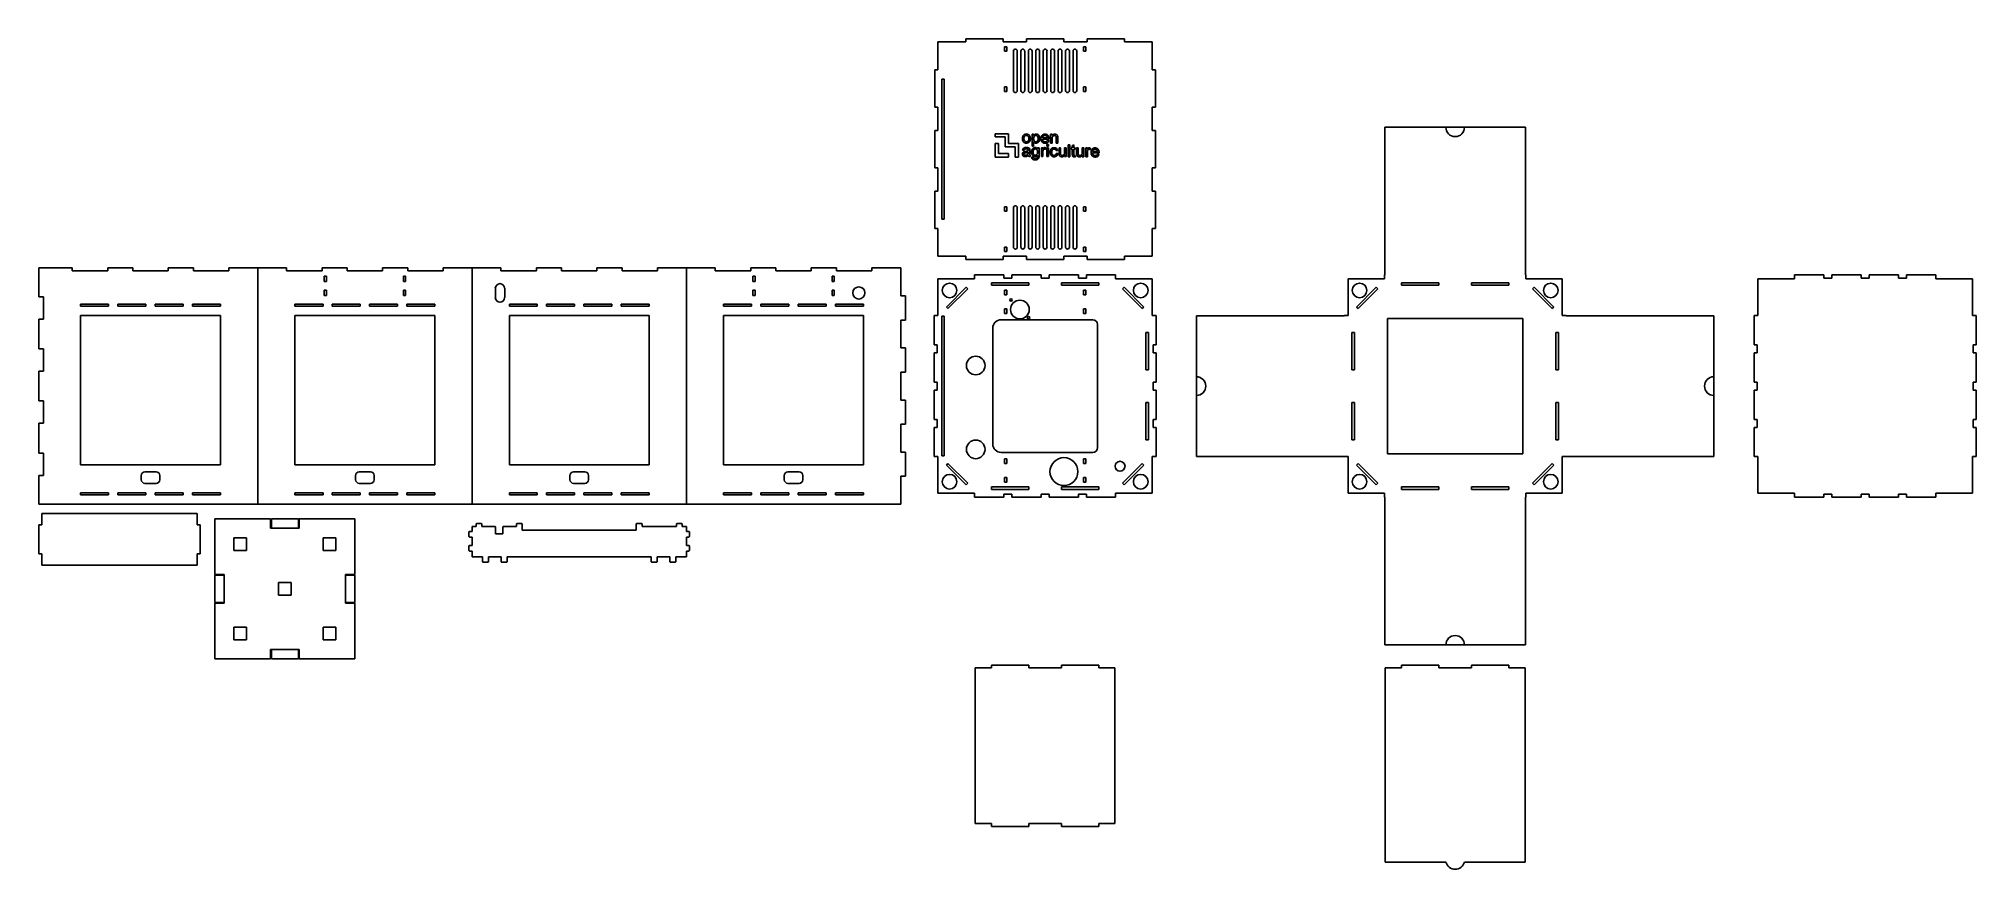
# Model space of a CAD drawing. Header units: millimetres. Extents: x -737 to 1904, y -658 to 473.
import ezdxf

# ---------------------------------------------------------------- set-up
doc = ezdxf.new("R2010")
doc.units = ezdxf.units.MM

msp = doc.modelspace()

# ---------------------------------------------------------------- linework, layer by layer
at = {"color": 7, "linetype": 'Continuous', "lineweight": 25}
for p, q in [((488.9, 468.9), (488.9, 430.8)), ((527, 468.9), (488.9, 468.9)), ((527, 473.2), (527, 468.9)), ((577.9, 473.2), (527, 473.2)), ((577.9, 468.9), (577.9, 473.2)), ((609.6, 468.9), (577.9, 468.9)), ((579.4, 462.4), (579.4, 456.3)), ((582.7, 462.4), (579.4, 462.4)), ((582.7, 456.3), (579.4, 456.3)), ((582.7, 462.4), (582.7, 456.3)), ((591.8, 456.5), (591.8, 402.5)), ((596.9, 402.5), (596.9, 456.5)), ((602, 456.5), (602, 402.5)), ((607.1, 402.5), (607.1, 456.5)), ((609.6, 473.2), (609.6, 468.9)), ((660.4, 473.2), (609.6, 473.2)), ((612.1, 456.5), (612.1, 402.5)), ((617.2, 402.5), (617.2, 456.5)), ((622.3, 456.5), (622.3, 402.5)), ((627.4, 402.5), (627.4, 456.5)), ((632.5, 456.5), (632.5, 402.5)), ((637.5, 402.5), (637.5, 456.5)), ((642.6, 456.5), (642.6, 402.5)), ((647.7, 402.5), (647.7, 456.5)), ((652.8, 456.5), (652.8, 402.5)), ((657.9, 402.5), (657.9, 456.5)), ((660.4, 468.9), (660.4, 473.2)), ((692.1, 468.9), (660.4, 468.9)), ((662.9, 456.5), (662.9, 402.5)), ((668, 402.5), (668, 456.5)), ((673.1, 456.5), (673.1, 402.5)), ((678.2, 402.5), (678.2, 456.5)), ((687.3, 462.4), (687.3, 456.3)), ((687.3, 462.4), (690.6, 462.4)), ((687.3, 456.3), (690.6, 456.3)), ((690.6, 462.4), (690.6, 456.3)), ((692.1, 473.2), (692.1, 468.9)), ((743, 473.2), (692.1, 473.2)), ((743, 468.9), (743, 473.2)), ((781, 468.9), (743, 468.9)), ((781, 430.8), (781, 468.9)), ((484.6, 430.8), (484.6, 380)), ((488.9, 430.8), (484.6, 430.8)), ((785.4, 430.8), (781, 430.8)), ((785.4, 380), (785.4, 430.8)), ((497.6, 418.1), (494.3, 418.1)), ((494.3, 418.1), (494.3, 227.6)), ((497.6, 227.6), (497.6, 418.1)), ((579.4, 407.6), (579.4, 401.4)), ((582.7, 407.6), (579.4, 407.6)), ((582.7, 401.4), (579.4, 401.4)), ((582.7, 407.6), (582.7, 401.4)), ((687.3, 407.6), (687.3, 401.4)), ((687.3, 407.6), (690.6, 407.6)), ((687.3, 401.4), (690.6, 401.4)), ((690.6, 407.6), (690.6, 401.4)), ((484.6, 380), (488.9, 380)), ((488.9, 380), (488.9, 348.2)), ((781, 380), (785.4, 380)), ((781, 348.2), (781, 380)), ((484.6, 348.2), (484.6, 297.4)), ((488.9, 348.2), (484.6, 348.2)), ((585, 343.9), (566.8, 343.9)), ((566.8, 343.9), (566.8, 339.4)), ((585, 330.4), (585, 343.9)), ((785.4, 348.2), (781, 348.2)), ((785.4, 297.4), (785.4, 348.2)), ((1097.9, 352.6), (1097.9, 151.4)), ((1289.7, 352.6), (1097.9, 352.6)), ((1289.7, 151.4), (1289.7, 352.6)), ((566.8, 339.4), (580.5, 339.4)), ((571.4, 330.4), (566.8, 330.4)), ((566.8, 330.4), (566.8, 312.1)), ((571.4, 316.7), (571.4, 330.4)), ((580.5, 339.4), (580.5, 325.8)), ((580.5, 325.8), (594, 325.8)), ((598.5, 330.4), (585, 330.4)), ((594, 325.8), (594, 312.1)), ((598.5, 312.1), (598.5, 330.4)), ((606.3, 321.3), (604.2, 321.5)), ((612, 317.9), (612, 318.5)), ((614.3, 320.6), (614.3, 318.1)), ((617.2, 343.1), (619.3, 343.1)), ((617.2, 326.7), (617.2, 343.1)), ((619.3, 326.7), (617.2, 326.7)), ((619.3, 343.1), (619.3, 341.2)), ((619.3, 332.6), (619.3, 326.7)), ((624.7, 324.8), (626.8, 324.8)), ((624.7, 323.3), (624.7, 324.8)), ((626.8, 324.8), (626.8, 314.5)), ((629.9, 324.7), (631.8, 324.7)), ((629.9, 312.7), (629.9, 324.7)), ((631.4, 338.4), (638.1, 338.4)), ((640.2, 336.5), (631.4, 336.5)), ((631.8, 324.7), (631.8, 323)), ((632, 319.1), (632, 312.7)), ((636.2, 324.4), (635.5, 322.5)), ((637.5, 329.1), (639.6, 329.1)), ((637.5, 327), (637.5, 329.1)), ((639.6, 327), (637.5, 327)), ((637.5, 324.7), (639.6, 324.7)), ((637.5, 312.7), (637.5, 324.7)), ((638.1, 334.6), (640.1, 334.4)), ((639.6, 329.1), (639.6, 327)), ((639.6, 324.7), (639.6, 312.7)), ((642.5, 343), (644.6, 343)), ((642.5, 331), (642.5, 343)), ((644.6, 331), (642.5, 331)), ((644.6, 343), (644.6, 341.3)), ((644.6, 337.4), (644.6, 331)), ((652, 321.1), (649.9, 320.8)), ((650.1, 331), (650.1, 338.2)), ((652.2, 331), (650.1, 331)), ((650.1, 317.1), (652.2, 316.8)), ((652.2, 338.3), (652.2, 331)), ((653.9, 324.6), (656, 324.6)), ((653.9, 317.2), (653.9, 324.6)), ((656, 324.6), (656, 318)), ((661.5, 324.6), (663.6, 324.6)), ((661.5, 318.3), (661.5, 324.6)), ((663.6, 324.6), (663.6, 312.6)), ((666.5, 328.9), (668.7, 328.9)), ((666.5, 312.5), (666.5, 328.9)), ((668.7, 328.9), (668.7, 312.5)), ((670.5, 324.5), (672, 324.5)), ((670.5, 322.6), (670.5, 324.5)), ((672, 322.6), (670.5, 322.6)), ((672, 327.4), (674.1, 328.6)), ((672, 324.5), (672, 327.4)), ((672, 315.8), (672, 322.6)), ((674.1, 328.6), (674.1, 324.5)), ((674.1, 324.5), (676, 324.5)), ((674.1, 322.6), (674.1, 315.8)), ((676, 322.6), (674.1, 322.6)), ((676, 324.5), (676, 322.6)), ((677.9, 324.4), (680, 324.4)), ((677.9, 317), (677.9, 324.4)), ((680, 324.4), (680, 317.9)), ((685.5, 324.4), (687.6, 324.4)), ((685.5, 318.1), (685.5, 324.4)), ((687.6, 324.4), (687.6, 312.4)), ((690.6, 312.3), (690.6, 324.4)), ((690.6, 324.4), (692.5, 324.4)), ((692.5, 324.4), (692.5, 322.7)), ((692.7, 318.7), (692.7, 312.3)), ((696.9, 324), (696.2, 322.2)), ((699.6, 319.7), (706.4, 319.7)), ((708.5, 317.8), (699.6, 317.8)), ((484.6, 297.4), (488.9, 297.4)), ((488.9, 297.4), (488.9, 265.7)), ((566.8, 312.1), (585, 312.1)), ((585, 316.7), (571.4, 316.7)), ((585, 312.1), (585, 316.7)), ((594, 312.1), (598.5, 312.1)), ((614.9, 312.8), (612.8, 312.8)), ((616.7, 311.9), (618.8, 311.7)), ((632, 312.7), (629.9, 312.7)), ((639.6, 312.7), (637.5, 312.7)), ((661.5, 312.6), (661.5, 314.5)), ((663.6, 312.6), (661.5, 312.6)), ((668.7, 312.5), (666.5, 312.5)), ((676, 314.2), (676.2, 312.4)), ((685.5, 312.4), (685.5, 314.4)), ((687.6, 312.4), (685.5, 312.4)), ((692.7, 312.3), (690.6, 312.3)), ((706.3, 315.9), (708.4, 315.7)), ((781, 297.4), (785.4, 297.4)), ((781, 265.7), (781, 297.4)), ((484.6, 265.7), (484.6, 214.9)), ((488.9, 265.7), (484.6, 265.7)), ((785.4, 265.7), (781, 265.7)), ((785.4, 214.9), (785.4, 265.7)), ((579.4, 244.3), (579.4, 238.1)), ((582.7, 244.3), (579.4, 244.3)), ((582.7, 238.1), (579.4, 238.1)), ((582.7, 244.3), (582.7, 238.1)), ((591.8, 243.1), (591.8, 189.2)), ((596.9, 189.2), (596.9, 243.1)), ((602, 243.1), (602, 189.2)), ((607.1, 189.2), (607.1, 243.1)), ((612.1, 243.1), (612.1, 189.2)), ((617.2, 189.2), (617.2, 243.1)), ((622.3, 243.1), (622.3, 189.2)), ((627.4, 189.2), (627.4, 243.1)), ((632.5, 243.1), (632.5, 189.2)), ((637.5, 189.2), (637.5, 243.1)), ((642.6, 243.1), (642.6, 189.2)), ((647.7, 189.2), (647.7, 243.1)), ((652.8, 243.1), (652.8, 189.2)), ((657.9, 189.2), (657.9, 243.1)), ((662.9, 243.1), (662.9, 189.2)), ((668, 189.2), (668, 243.1)), ((673.1, 243.1), (673.1, 189.2)), ((678.2, 189.2), (678.2, 243.1)), ((687.3, 244.3), (687.3, 238.1)), ((687.3, 244.3), (690.6, 244.3)), ((687.3, 238.1), (690.6, 238.1)), ((690.6, 244.3), (690.6, 238.1)), ((484.6, 214.9), (488.9, 214.9)), ((488.9, 214.9), (488.9, 176.8)), ((494.3, 227.6), (497.6, 227.6)), ((781, 214.9), (785.4, 214.9)), ((781, 176.8), (781, 214.9)), ((579.4, 189.4), (579.4, 183.2)), ((582.7, 189.4), (579.4, 189.4)), ((582.7, 189.4), (582.7, 183.2)), ((687.3, 189.4), (687.3, 183.2)), ((687.3, 189.4), (690.6, 189.4)), ((690.6, 189.4), (690.6, 183.2)), ((-736.6, 161), (-736.6, 121.7)), ((-690.9, 161), (-736.6, 161)), ((-690.9, 161), (-690.9, 156.9)), ((-642.6, 156.9), (-642.6, 161)), ((-608.4, 161), (-642.6, 161)), ((-608.4, 161), (-608.4, 156.9)), ((-560, 156.9), (-560, 161)), ((-525.8, 161), (-560, 161)), ((-525.8, 161), (-525.8, 156.9)), ((-477.5, 156.9), (-477.5, 161)), ((-398.8, 161), (-477.5, 161)), ((-398.8, 161), (-398.8, 156.9)), ((-350.5, 156.9), (-350.5, 161)), ((-316.3, 161), (-350.5, 161)), ((-316.3, 161), (-316.3, 156.9)), ((-267.9, 156.9), (-267.9, 161)), ((-233.7, 161), (-267.9, 161)), ((-233.7, 161), (-233.7, 156.9)), ((-106.7, 161), (-185.4, 161)), ((-185.4, 156.9), (-185.4, 161)), ((-106.7, 161), (-106.7, 156.9)), ((-58.4, 156.9), (-58.4, 161)), ((-24.2, 161), (-58.4, 161)), ((-24.2, 161), (-24.2, 156.9)), ((24.2, 156.9), (24.2, 161)), ((58.4, 161), (24.2, 161)), ((58.4, 161), (58.4, 156.9)), ((106.7, 156.9), (106.7, 161)), ((185.4, 161), (106.7, 161)), ((185.4, 161), (185.4, 156.9)), ((233.7, 156.9), (233.7, 161)), ((267.9, 161), (233.7, 161)), ((267.9, 161), (267.9, 156.9)), ((316.3, 156.9), (316.3, 161)), ((350.5, 161), (316.3, 161)), ((350.5, 161), (350.5, 156.9)), ((398.8, 156.9), (398.8, 161)), ((438.1, 161), (398.8, 161)), ((438.1, 122.9), (438.1, 161)), ((488.9, 176.8), (527, 176.8)), ((527, 176.8), (527, 172.5)), ((527, 172.5), (577.9, 172.5)), ((577.9, 176.8), (609.6, 176.8)), ((577.9, 172.5), (577.9, 176.8)), ((582.7, 183.2), (579.4, 183.2)), ((609.6, 176.8), (609.6, 172.5)), ((609.6, 172.5), (660.4, 172.5)), ((660.4, 176.8), (692.1, 176.8)), ((660.4, 172.5), (660.4, 176.8)), ((687.3, 183.2), (690.6, 183.2)), ((692.1, 176.8), (692.1, 172.5)), ((692.1, 172.5), (743, 172.5)), ((743, 176.8), (781, 176.8)), ((743, 172.5), (743, 176.8)), ((-690.9, 156.9), (-642.6, 156.9)), ((-608.4, 156.9), (-560, 156.9)), ((-525.8, 156.9), (-477.5, 156.9)), ((-398.8, 156.9), (-350.5, 156.9)), ((-344.6, 149.9), (-347.6, 149.9)), ((-347.6, 149.9), (-347.6, 142.3)), ((-347.6, 142.3), (-344.6, 142.3)), ((-344.6, 142.3), (-344.6, 149.9)), ((-316.3, 156.9), (-267.9, 156.9)), ((-239.6, 149.9), (-239.6, 142.3)), ((-236.6, 149.9), (-239.6, 149.9)), ((-239.6, 142.3), (-236.6, 142.3)), ((-236.6, 142.3), (-236.6, 149.9)), ((-233.7, 156.9), (-185.4, 156.9)), ((-114.3, 133.2), (-114.3, 120.5)), ((-106.7, 156.9), (-58.4, 156.9)), ((-101.6, 120.5), (-101.6, 133.2)), ((-24.2, 156.9), (24.2, 156.9)), ((58.4, 156.9), (106.7, 156.9)), ((185.4, 156.9), (233.7, 156.9)), ((239.6, 149.9), (236.6, 149.9)), ((236.6, 149.9), (236.6, 142.3)), ((236.6, 142.3), (239.6, 142.3)), ((239.6, 142.3), (239.6, 149.9)), ((267.9, 156.9), (316.3, 156.9)), ((347.6, 149.9), (344.6, 149.9)), ((344.6, 149.9), (344.6, 142.3)), ((344.6, 142.3), (347.6, 142.3)), ((347.6, 142.3), (347.6, 149.9)), ((350.5, 156.9), (398.8, 156.9)), ((488.9, 146.1), (488.9, 96.1)), ((538.9, 146.1), (488.9, 146.1)), ((527.4, 134.6), (500.4, 107.6)), ((502.6, 105.5), (529.5, 132.4)), ((529.5, 132.4), (527.4, 134.6)), ((538.9, 151.4), (538.9, 146.1)), ((578.7, 151.4), (538.9, 151.4)), ((612.8, 140.7), (562, 140.7)), ((562, 140.7), (562, 137.4)), ((562, 137.4), (612.8, 137.4)), ((578.7, 151.4), (578.7, 147.1)), ((578.7, 147.1), (589.7, 147.1)), ((629.5, 151.4), (589.7, 151.4)), ((589.7, 147.1), (589.7, 151.4)), ((612.8, 137.4), (612.8, 140.7)), ((629.5, 151.4), (629.5, 147.1)), ((629.5, 147.1), (640.5, 147.1)), ((680.3, 151.4), (640.5, 151.4)), ((640.5, 147.1), (640.5, 151.4)), ((708, 140.7), (657.2, 140.7)), ((657.2, 140.7), (657.2, 137.4)), ((657.2, 137.4), (708, 137.4)), ((680.3, 151.4), (680.3, 147.1)), ((680.3, 147.1), (691.3, 147.1)), ((691.3, 147.1), (691.3, 151.4)), ((731.1, 151.4), (691.3, 151.4)), ((708, 137.4), (708, 140.7)), ((731.1, 146.1), (731.1, 151.4)), ((781, 146.1), (731.1, 146.1)), ((742.6, 134.6), (740.5, 132.4)), ((740.5, 132.4), (767.4, 105.5)), ((769.6, 107.6), (742.6, 134.6)), ((781, 96.1), (781, 146.1)), ((1047.8, 146.1), (1047.8, 96.1)), ((1097.7, 146.1), (1047.8, 146.1)), ((1086.2, 134.6), (1059.2, 107.6)), ((1061.4, 105.5), (1088.3, 132.4)), ((1088.3, 132.4), (1086.2, 134.6)), ((1097.7, 151.4), (1097.7, 146.1)), ((1097.9, 151.4), (1097.7, 151.4)), ((1120.8, 140.7), (1120.8, 137.4)), ((1171.6, 140.7), (1120.8, 140.7)), ((1120.8, 137.4), (1171.6, 137.4)), ((1171.6, 137.4), (1171.6, 140.7)), ((1266.8, 140.7), (1216, 140.7)), ((1216, 140.7), (1216, 137.4)), ((1216, 137.4), (1266.8, 137.4)), ((1266.8, 137.4), (1266.8, 140.7)), ((1289.9, 151.4), (1289.7, 151.4)), ((1289.9, 146.1), (1289.9, 151.4)), ((1339.8, 146.1), (1289.9, 146.1)), ((1301.4, 134.6), (1299.3, 132.4)), ((1299.3, 132.4), (1326.2, 105.5)), ((1328.4, 107.6), (1301.4, 134.6)), ((1339.8, 96.1), (1339.8, 146.1)), ((1606.5, 146.1), (1606.5, 96.1)), ((1656.5, 146.1), (1606.5, 146.1)), ((1656.5, 151.4), (1656.5, 146.1)), ((1696.3, 151.4), (1656.5, 151.4)), ((1696.3, 151.4), (1696.3, 147.1)), ((1696.3, 147.1), (1707.3, 147.1)), ((1707.3, 147.1), (1707.3, 151.4)), ((1747.1, 151.4), (1707.3, 151.4)), ((1747.1, 151.4), (1747.1, 147.1)), ((1747.1, 147.1), (1758.1, 147.1)), ((1758.1, 147.1), (1758.1, 151.4)), ((1797.9, 151.4), (1758.1, 151.4)), ((1797.9, 151.4), (1797.9, 147.1)), ((1797.9, 147.1), (1808.9, 147.1)), ((1808.9, 147.1), (1808.9, 151.4)), ((1848.7, 151.4), (1808.9, 151.4)), ((1848.7, 146.1), (1848.7, 151.4)), ((1898.7, 146.1), (1848.7, 146.1)), ((1898.7, 96.1), (1898.7, 146.1)), ((-736.6, 121.7), (-730.2, 121.7)), ((-730.2, 121.7), (-730.2, 91.2)), ((-679.5, 111.7), (-679.5, 108.7)), ((-641.4, 111.7), (-679.5, 111.7)), ((-679.5, 108.7), (-641.4, 108.7)), ((-641.4, 111.7), (-641.4, 108.7)), ((-590.5, 111.7), (-628.6, 111.7)), ((-628.6, 108.7), (-628.6, 111.7)), ((-628.6, 108.7), (-590.5, 108.7)), ((-590.5, 111.7), (-590.5, 108.7)), ((-577.9, 108.7), (-577.9, 111.7)), ((-539.8, 111.7), (-577.9, 111.7)), ((-577.9, 108.7), (-539.8, 108.7)), ((-539.8, 111.7), (-539.8, 108.7)), ((-488.9, 111.7), (-527, 111.7)), ((-527, 108.7), (-527, 111.7)), ((-527, 108.7), (-488.9, 108.7)), ((-488.9, 108.7), (-488.9, 111.7)), ((-349.2, 111.7), (-387.4, 111.7)), ((-387.4, 111.7), (-387.4, 108.7)), ((-387.4, 108.7), (-349.2, 108.7)), ((-349.2, 111.7), (-349.2, 108.7)), ((-344.6, 130.9), (-347.6, 130.9)), ((-347.6, 130.9), (-347.6, 123.3)), ((-347.6, 123.3), (-344.6, 123.3)), ((-344.6, 123.3), (-344.6, 130.9)), ((-298.4, 111.7), (-336.6, 111.7)), ((-336.6, 108.7), (-336.6, 111.7)), ((-336.6, 108.7), (-298.4, 108.7)), ((-298.4, 111.7), (-298.4, 108.7)), ((-285.8, 108.7), (-285.8, 111.7)), ((-247.7, 111.7), (-285.8, 111.7)), ((-285.8, 108.7), (-247.7, 108.7)), ((-247.7, 111.7), (-247.7, 108.7)), ((-236.6, 130.9), (-239.6, 130.9)), ((-239.6, 130.9), (-239.6, 123.3)), ((-239.6, 123.3), (-236.6, 123.3)), ((-236.6, 123.3), (-236.6, 130.9)), ((-234.9, 108.7), (-234.9, 111.7)), ((-196.8, 111.7), (-234.9, 111.7)), ((-234.9, 108.7), (-196.8, 108.7)), ((-196.8, 108.7), (-196.8, 111.7)), ((-57.1, 111.7), (-95.2, 111.7)), ((-95.2, 111.7), (-95.2, 108.7)), ((-95.2, 108.7), (-57.1, 108.7)), ((-57.1, 111.7), (-57.1, 108.7)), ((-6.3, 111.7), (-44.5, 111.7)), ((-44.5, 108.7), (-44.5, 111.7)), ((-44.5, 108.7), (-6.3, 108.7)), ((-6.3, 111.7), (-6.3, 108.7)), ((6.3, 108.7), (6.3, 111.7)), ((44.5, 111.7), (6.3, 111.7)), ((6.3, 108.7), (44.5, 108.7)), ((44.5, 111.7), (44.5, 108.7)), ((95.2, 111.7), (57.1, 111.7)), ((57.1, 108.7), (57.1, 111.7)), ((57.1, 108.7), (95.2, 108.7)), ((95.2, 108.7), (95.2, 111.7)), ((196.8, 111.7), (196.8, 108.7)), ((234.9, 111.7), (196.8, 111.7)), ((196.8, 108.7), (234.9, 108.7)), ((234.9, 111.7), (234.9, 108.7)), ((239.6, 130.9), (236.6, 130.9)), ((236.6, 130.9), (236.6, 123.3)), ((236.6, 123.3), (239.6, 123.3)), ((239.6, 123.3), (239.6, 130.9)), ((285.8, 111.7), (247.7, 111.7)), ((247.7, 108.7), (247.7, 111.7)), ((247.7, 108.7), (285.8, 108.7)), ((285.8, 111.7), (285.8, 108.7)), ((298.4, 108.7), (298.4, 111.7)), ((336.6, 111.7), (298.4, 111.7)), ((298.4, 108.7), (336.6, 108.7)), ((336.6, 111.7), (336.6, 108.7)), ((347.6, 130.9), (344.6, 130.9)), ((344.6, 130.9), (344.6, 123.3)), ((344.6, 123.3), (347.6, 123.3)), ((347.6, 123.3), (347.6, 130.9)), ((387.4, 111.7), (349.2, 111.7)), ((349.2, 108.7), (349.2, 111.7)), ((349.2, 108.7), (387.4, 108.7)), ((387.4, 108.7), (387.4, 111.7)), ((444.5, 122.9), (438.1, 122.9)), ((444.5, 90), (444.5, 122.9)), ((500.4, 107.6), (502.6, 105.5)), ((579.4, 130.7), (582.7, 130.7)), ((579.4, 130.7), (579.4, 124.5)), ((579.4, 124.5), (582.7, 124.5)), ((582.7, 130.7), (582.7, 124.5)), ((687.3, 130.7), (690.6, 130.7)), ((687.3, 130.7), (687.3, 124.5)), ((687.3, 124.5), (690.6, 124.5)), ((690.6, 130.7), (690.6, 124.5)), ((767.4, 105.5), (769.6, 107.6)), ((1059.2, 107.6), (1061.4, 105.5)), ((1326.2, 105.5), (1328.4, 107.6)), ((-730.2, 91.2), (-736.6, 91.2)), ((-736.6, 91.2), (-736.6, 50.7)), ((-488.9, 96), (-679.5, 96)), ((-679.5, 96), (-679.5, -107.2)), ((-488.9, -107.2), (-488.9, 96)), ((-196.8, 96), (-387.4, 96)), ((-387.4, 96), (-387.4, -107.2)), ((-196.8, -107.2), (-196.8, 96)), ((95.2, 96), (-95.2, 96)), ((-95.2, 96), (-95.2, -107.2)), ((95.2, -107.2), (95.2, 96)), ((387.4, 96), (196.8, 96)), ((196.8, 96), (196.8, -107.2)), ((387.4, -107.2), (387.4, 96)), ((438.1, 90), (444.5, 90)), ((438.1, 51.9), (438.1, 90)), ((488.9, 96.1), (483.6, 96.1)), ((483.6, 96.1), (483.6, 56.3)), ((497.6, 95.3), (494.3, 95.3)), ((494.3, 95.3), (494.3, -95.2)), ((497.6, -95.2), (497.6, 95.3)), ((699.9, 90.3), (574.9, 90.3)), ((579.4, 105.3), (579.4, 99.1)), ((579.4, 105.3), (582.7, 105.3)), ((579.4, 99.1), (582.7, 99.1)), ((582.7, 105.3), (582.7, 99.1)), ((687.3, 105.3), (690.6, 105.3)), ((687.3, 105.3), (687.3, 99.1)), ((687.3, 99.1), (690.6, 99.1)), ((690.6, 105.3), (690.6, 99.1)), ((706.2, -84), (706.2, 84)), ((786.4, 96.1), (781, 96.1)), ((786.4, 56.3), (786.4, 96.1)), ((1042.4, 95.9), (841.2, 95.9)), ((841.2, 95.9), (841.2, -95.9)), ((1042.4, 96.1), (1042.4, 95.9)), ((1047.8, 96.1), (1042.4, 96.1)), ((1285.9, 92.1), (1101.7, 92.1)), ((1101.7, 92.1), (1101.7, -92.1)), ((1285.9, -92.1), (1285.9, 92.1)), ((1345.2, 96.1), (1339.8, 96.1)), ((1345.2, 95.9), (1345.2, 96.1)), ((1546.4, 95.9), (1345.2, 95.9)), ((1546.4, -95.9), (1546.4, 95.9)), ((1606.5, 96.1), (1601.2, 96.1)), ((1601.2, 96.1), (1601.2, 56.3)), ((1904, 96.1), (1898.7, 96.1)), ((1904, 56.3), (1904, 96.1)), ((487.9, 56.3), (483.6, 56.3)), ((487.9, 45.3), (487.9, 56.3)), ((563.6, 79), (563.6, -79)), ((772.4, 73), (772.4, 22.2)), ((775.7, 73), (772.4, 73)), ((775.7, 22.2), (775.7, 73)), ((786.4, 56.3), (782.1, 56.3)), ((782.1, 56.3), (782.1, 45.3)), ((1056.4, 73), (1053.1, 73)), ((1053.1, 73), (1053.1, 22.2)), ((1056.4, 22.2), (1056.4, 73)), ((1334.5, 73), (1331.2, 73)), ((1331.2, 73), (1331.2, 22.2)), ((1334.5, 22.2), (1334.5, 73)), ((1605.5, 56.3), (1601.2, 56.3)), ((1605.5, 45.3), (1605.5, 56.3)), ((1899.7, 56.3), (1899.7, 45.3)), ((1904, 56.3), (1899.7, 56.3)), ((-736.6, 50.7), (-730.2, 50.7)), ((-730.2, 50.7), (-730.2, 20.2)), ((444.5, 51.9), (438.1, 51.9)), ((444.5, 19), (444.5, 51.9)), ((483.6, 45.3), (487.9, 45.3)), ((483.6, 45.3), (483.6, 5.5)), ((782.1, 45.3), (786.4, 45.3)), ((786.4, 5.5), (786.4, 45.3)), ((1601.2, 45.3), (1605.5, 45.3)), ((1601.2, 45.3), (1601.2, 5.5)), ((1899.7, 45.3), (1904, 45.3)), ((1904, 5.5), (1904, 45.3)), ((-736.6, 20.2), (-736.6, -20.2)), ((-730.2, 20.2), (-736.6, 20.2)), ((438.1, 19), (444.5, 19)), ((438.1, -19), (438.1, 19)), ((487.9, 5.5), (483.6, 5.5)), ((487.9, -5.5), (487.9, 5.5)), ((772.4, 22.2), (775.7, 22.2)), ((786.4, 5.5), (782.1, 5.5)), ((782.1, 5.5), (782.1, -5.5)), ((1053.1, 22.2), (1056.4, 22.2)), ((1331.2, 22.2), (1334.5, 22.2)), ((1605.5, 5.5), (1601.2, 5.5)), ((1605.5, -5.5), (1605.5, 5.5)), ((1899.7, 5.5), (1899.7, -5.5)), ((1904, 5.5), (1899.7, 5.5)), ((-736.6, -20.2), (-730.2, -20.2)), ((-730.2, -20.2), (-730.2, -50.7)), ((444.5, -19), (438.1, -19)), ((444.5, -51.9), (444.5, -19)), ((483.6, -5.5), (483.6, -45.3)), ((483.6, -5.5), (487.9, -5.5)), ((772.4, -22.2), (772.4, -73)), ((775.7, -22.2), (772.4, -22.2)), ((775.7, -73), (775.7, -22.2)), ((782.1, -5.5), (786.4, -5.5)), ((786.4, -45.3), (786.4, -5.5)), ((1056.4, -22.2), (1053.1, -22.2)), ((1053.1, -22.2), (1053.1, -73)), ((1056.4, -73), (1056.4, -22.2)), ((1331.2, -22.2), (1331.2, -73)), ((1334.5, -22.2), (1331.2, -22.2)), ((1334.5, -73), (1334.5, -22.2)), ((1601.2, -5.5), (1605.5, -5.5)), ((1601.2, -5.5), (1601.2, -45.3)), ((1899.7, -5.5), (1904, -5.5)), ((1904, -45.3), (1904, -5.5)), ((-730.2, -50.7), (-736.6, -50.7)), ((-736.6, -50.7), (-736.6, -91.2)), ((438.1, -51.9), (444.5, -51.9)), ((438.1, -90), (438.1, -51.9)), ((487.9, -45.3), (483.6, -45.3)), ((487.9, -56.3), (487.9, -45.3)), ((786.4, -45.3), (782.1, -45.3)), ((782.1, -45.3), (782.1, -56.3)), ((1605.5, -45.3), (1601.2, -45.3)), ((1605.5, -56.3), (1605.5, -45.3)), ((1904, -45.3), (1899.7, -45.3)), ((1899.7, -45.3), (1899.7, -56.3)), ((483.6, -56.3), (483.6, -96.1)), ((483.6, -56.3), (487.9, -56.3)), ((772.4, -73), (775.7, -73)), ((782.1, -56.3), (786.4, -56.3)), ((786.4, -96.1), (786.4, -56.3)), ((1053.1, -73), (1056.4, -73)), ((1331.2, -73), (1334.5, -73)), ((1601.2, -56.3), (1601.2, -96.1)), ((1601.2, -56.3), (1605.5, -56.3)), ((1899.7, -56.3), (1904, -56.3)), ((1904, -96.1), (1904, -56.3)), ((-736.6, -91.2), (-730.2, -91.2)), ((-730.2, -91.2), (-730.2, -121.7)), ((444.5, -90), (438.1, -90)), ((444.5, -122.9), (444.5, -90)), ((483.6, -96.1), (488.9, -96.1)), ((488.9, -96.1), (488.9, -146.1)), ((494.3, -95.2), (497.6, -95.2)), ((502.6, -105.5), (500.4, -107.6)), ((529.5, -132.4), (502.6, -105.5)), ((574.9, -90.3), (699.9, -90.3)), ((579.4, -99.1), (582.7, -99.1)), ((579.4, -99.1), (579.4, -105.3)), ((579.4, -105.3), (582.7, -105.3)), ((582.7, -99.1), (582.7, -105.3)), ((687.3, -99.1), (690.6, -99.1)), ((687.3, -99.1), (687.3, -105.3)), ((687.3, -105.3), (690.6, -105.3)), ((690.6, -99.1), (690.6, -105.3)), ((767.4, -105.5), (740.5, -132.4)), ((769.6, -107.6), (767.4, -105.5)), ((781, -96.1), (786.4, -96.1)), ((781, -146.1), (781, -96.1)), ((841.2, -95.9), (1042.4, -95.9)), ((1042.4, -95.9), (1042.4, -96.1)), ((1042.4, -96.1), (1047.8, -96.1)), ((1047.8, -96.1), (1047.8, -146.1)), ((1061.4, -105.5), (1059.2, -107.6)), ((1088.3, -132.4), (1061.4, -105.5)), ((1101.7, -92.1), (1285.9, -92.1)), ((1326.2, -105.5), (1299.3, -132.4)), ((1328.4, -107.6), (1326.2, -105.5)), ((1339.8, -96.1), (1345.2, -96.1)), ((1339.8, -146.1), (1339.8, -96.1)), ((1345.2, -96.1), (1345.2, -95.9)), ((1345.2, -95.9), (1546.4, -95.9)), ((1601.2, -96.1), (1606.5, -96.1)), ((1606.5, -96.1), (1606.5, -146.1)), ((1898.7, -96.1), (1904, -96.1)), ((1898.7, -146.1), (1898.7, -96.1)), ((-736.6, -121.7), (-736.6, -161)), ((-730.2, -121.7), (-736.6, -121.7)), ((-679.5, -107.2), (-488.9, -107.2)), ((-596.9, -121.8), (-596.9, -127.5)), ((-576.6, -116.7), (-591.8, -116.7)), ((-571.5, -127.5), (-571.5, -121.8)), ((-387.4, -107.2), (-196.8, -107.2)), ((-304.8, -121.8), (-304.8, -127.5)), ((-284.5, -116.7), (-299.7, -116.7)), ((-279.4, -127.5), (-279.4, -121.8)), ((-95.2, -107.2), (95.2, -107.2)), ((-12.7, -121.8), (-12.7, -127.5)), ((7.6, -116.7), (-7.6, -116.7)), ((12.7, -127.5), (12.7, -121.8)), ((196.8, -107.2), (387.4, -107.2)), ((279.4, -121.8), (279.4, -127.5)), ((299.7, -116.7), (284.5, -116.7)), ((304.8, -127.5), (304.8, -121.8)), ((438.1, -122.9), (444.5, -122.9)), ((438.1, -161), (438.1, -122.9)), ((500.4, -107.6), (527.4, -134.6)), ((579.4, -124.5), (582.7, -124.5)), ((579.4, -124.5), (579.4, -130.7)), ((579.4, -130.7), (582.7, -130.7)), ((582.7, -124.5), (582.7, -130.7)), ((687.3, -124.5), (690.6, -124.5)), ((687.3, -124.5), (687.3, -130.7)), ((687.3, -130.7), (690.6, -130.7)), ((690.6, -124.5), (690.6, -130.7)), ((742.6, -134.6), (769.6, -107.6)), ((1059.2, -107.6), (1086.2, -134.6)), ((1301.4, -134.6), (1328.4, -107.6)), ((-641.4, -145.3), (-679.5, -145.3)), ((-679.5, -145.3), (-679.5, -148.3)), ((-679.5, -148.3), (-641.4, -148.3)), ((-641.4, -145.3), (-641.4, -148.3)), ((-590.5, -145.3), (-628.6, -145.3)), ((-628.6, -148.3), (-628.6, -145.3)), ((-628.6, -148.3), (-590.5, -148.3)), ((-591.8, -132.6), (-576.6, -132.6)), ((-590.5, -145.3), (-590.5, -148.3)), ((-539.8, -145.3), (-577.9, -145.3)), ((-577.9, -148.3), (-577.9, -145.3)), ((-577.9, -148.3), (-539.8, -148.3)), ((-539.8, -145.3), (-539.8, -148.3)), ((-488.9, -145.3), (-527, -145.3)), ((-527, -148.3), (-527, -145.3)), ((-527, -148.3), (-488.9, -148.3)), ((-488.9, -148.3), (-488.9, -145.3)), ((-349.2, -145.3), (-387.4, -145.3)), ((-387.4, -145.3), (-387.4, -148.3)), ((-387.4, -148.3), (-349.2, -148.3)), ((-349.2, -145.3), (-349.2, -148.3)), ((-336.6, -148.3), (-336.6, -145.3)), ((-298.4, -145.3), (-336.6, -145.3)), ((-336.6, -148.3), (-298.4, -148.3)), ((-299.7, -132.6), (-284.5, -132.6)), ((-298.4, -145.3), (-298.4, -148.3)), ((-247.7, -145.3), (-285.8, -145.3)), ((-285.8, -148.3), (-285.8, -145.3)), ((-285.8, -148.3), (-247.7, -148.3)), ((-247.7, -145.3), (-247.7, -148.3)), ((-234.9, -148.3), (-234.9, -145.3)), ((-196.8, -145.3), (-234.9, -145.3)), ((-234.9, -148.3), (-196.8, -148.3)), ((-196.8, -148.3), (-196.8, -145.3)), ((-57.1, -145.3), (-95.2, -145.3)), ((-95.2, -145.3), (-95.2, -148.3)), ((-95.2, -148.3), (-57.1, -148.3)), ((-57.1, -145.3), (-57.1, -148.3)), ((-6.3, -145.3), (-44.5, -145.3)), ((-44.5, -148.3), (-44.5, -145.3)), ((-44.5, -148.3), (-6.3, -148.3)), ((-7.6, -132.6), (7.6, -132.6)), ((-6.3, -145.3), (-6.3, -148.3)), ((44.5, -145.3), (6.3, -145.3)), ((6.3, -148.3), (6.3, -145.3)), ((6.3, -148.3), (44.5, -148.3)), ((44.5, -145.3), (44.5, -148.3)), ((95.2, -145.3), (57.1, -145.3)), ((57.1, -148.3), (57.1, -145.3)), ((57.1, -148.3), (95.2, -148.3)), ((95.2, -148.3), (95.2, -145.3)), ((234.9, -145.3), (196.8, -145.3)), ((196.8, -145.3), (196.8, -148.3)), ((196.8, -148.3), (234.9, -148.3)), ((234.9, -145.3), (234.9, -148.3)), ((285.8, -145.3), (247.7, -145.3)), ((247.7, -148.3), (247.7, -145.3)), ((247.7, -148.3), (285.8, -148.3)), ((284.5, -132.6), (299.7, -132.6)), ((285.8, -145.3), (285.8, -148.3)), ((336.6, -145.3), (298.4, -145.3)), ((298.4, -148.3), (298.4, -145.3)), ((298.4, -148.3), (336.6, -148.3)), ((336.6, -145.3), (336.6, -148.3)), ((387.4, -145.3), (349.2, -145.3)), ((349.2, -148.3), (349.2, -145.3)), ((349.2, -148.3), (387.4, -148.3)), ((387.4, -148.3), (387.4, -145.3)), ((488.9, -146.1), (538.9, -146.1)), ((527.4, -134.6), (529.5, -132.4)), ((538.9, -146.1), (538.9, -151.4)), ((538.9, -151.4), (578.7, -151.4)), ((562, -137.4), (562, -140.7)), ((612.8, -137.4), (562, -137.4)), ((562, -140.7), (612.8, -140.7)), ((589.7, -147.1), (578.7, -147.1)), ((578.7, -147.1), (578.7, -151.4)), ((589.7, -151.4), (589.7, -147.1)), ((589.7, -151.4), (629.5, -151.4)), ((612.8, -140.7), (612.8, -137.4)), ((640.5, -147.1), (629.5, -147.1)), ((629.5, -147.1), (629.5, -151.4)), ((640.5, -151.4), (640.5, -147.1)), ((640.5, -151.4), (680.3, -151.4)), ((657.2, -137.4), (657.2, -140.7)), ((708, -137.4), (657.2, -137.4)), ((657.2, -140.7), (708, -140.7)), ((691.3, -147.1), (680.3, -147.1)), ((680.3, -147.1), (680.3, -151.4)), ((691.3, -151.4), (691.3, -147.1)), ((691.3, -151.4), (731.1, -151.4)), ((708, -140.7), (708, -137.4)), ((731.1, -146.1), (781, -146.1)), ((731.1, -151.4), (731.1, -146.1)), ((740.5, -132.4), (742.6, -134.6)), ((1047.8, -146.1), (1097.7, -146.1)), ((1086.2, -134.6), (1088.3, -132.4)), ((1097.7, -146.1), (1097.7, -151.4)), ((1097.7, -151.4), (1097.9, -151.4)), ((1097.9, -151.4), (1097.9, -352.6)), ((1171.6, -137.4), (1120.8, -137.4)), ((1120.8, -137.4), (1120.8, -140.7)), ((1120.8, -140.7), (1171.6, -140.7)), ((1171.6, -140.7), (1171.6, -137.4)), ((1216, -137.4), (1216, -140.7)), ((1266.8, -137.4), (1216, -137.4)), ((1216, -140.7), (1266.8, -140.7)), ((1266.8, -140.7), (1266.8, -137.4)), ((1289.7, -151.4), (1289.9, -151.4)), ((1289.7, -352.6), (1289.7, -151.4)), ((1289.9, -146.1), (1339.8, -146.1)), ((1289.9, -151.4), (1289.9, -146.1)), ((1299.3, -132.4), (1301.4, -134.6)), ((1606.5, -146.1), (1656.5, -146.1)), ((1656.5, -146.1), (1656.5, -151.4)), ((1656.5, -151.4), (1696.3, -151.4)), ((1707.3, -147.1), (1696.3, -147.1)), ((1696.3, -147.1), (1696.3, -151.4)), ((1707.3, -151.4), (1707.3, -147.1)), ((1707.3, -151.4), (1747.1, -151.4)), ((1747.1, -147.1), (1747.1, -151.4)), ((1758.1, -147.1), (1747.1, -147.1)), ((1758.1, -151.4), (1758.1, -147.1)), ((1758.1, -151.4), (1797.9, -151.4)), ((1808.9, -147.1), (1797.9, -147.1)), ((1797.9, -147.1), (1797.9, -151.4)), ((1808.9, -151.4), (1808.9, -147.1)), ((1808.9, -151.4), (1848.7, -151.4)), ((1848.7, -146.1), (1898.7, -146.1)), ((1848.7, -151.4), (1848.7, -146.1)), ((-736.6, -161), (438.1, -161)), ((-732.5, -173.7), (-732.5, -189.1)), ((-520.5, -173.7), (-732.5, -173.7)), ((-520.5, -189.1), (-520.5, -173.7)), ((-420.8, -181), (-496.4, -181)), ((-496.4, -181), (-496.4, -256.6)), ((-420.8, -181), (-420.8, -193.7)), ((-382.7, -181), (-419.6, -181)), ((-419.6, -193.7), (-419.6, -181)), ((-382.7, -181), (-382.7, -193.7)), ((-305.9, -181), (-381.5, -181)), ((-381.5, -193.7), (-381.5, -181)), ((-305.9, -256.6), (-305.9, -181)), ((-736.6, -189.1), (-736.6, -228.4)), ((-732.5, -189.1), (-736.6, -189.1)), ((-516.4, -189.1), (-520.5, -189.1)), ((-516.4, -228.4), (-516.4, -189.1)), ((-453.4, -206.7), (-470.7, -206.7)), ((-470.7, -206.7), (-470.7, -224)), ((-453.4, -224), (-453.4, -206.7)), ((-420.8, -193.7), (-419.6, -193.7)), ((-382.7, -193.7), (-381.5, -193.7)), ((-331.6, -206.7), (-348.9, -206.7)), ((-348.9, -206.7), (-348.9, -224)), ((-331.6, -224), (-331.6, -206.7)), ((-149.6, -198), (-150.4, -198.7)), ((-150.4, -198.7), (-150.4, -205.1)), ((-150.4, -205.1), (-149.6, -205.9)), ((-146.1, -198), (-149.6, -198)), ((-149.6, -205.9), (-146.1, -205.9)), ((-146.1, -191.1), (-146.1, -198)), ((-140.5, -191.1), (-146.1, -191.1)), ((-146.1, -205.9), (-146.1, -217)), ((-139.7, -187.1), (-140.5, -187.8)), ((-140.5, -187.8), (-140.5, -191.1)), ((-133.3, -187.1), (-139.7, -187.1)), ((-132.6, -187.8), (-133.3, -187.1)), ((-132.6, -191.1), (-132.6, -187.8)), ((-114.6, -191.1), (-132.6, -191.1)), ((-113.9, -191.9), (-114.6, -191.1)), ((-113.9, -201.1), (-113.9, -191.9)), ((-104.3, -201.1), (-113.9, -201.1)), ((-103.6, -191.1), (-104.3, -191.9)), ((-104.3, -191.9), (-104.3, -201.1)), ((-85.6, -191.1), (-103.6, -191.1)), ((-84.9, -187.1), (-85.6, -187.8)), ((-85.6, -187.8), (-85.6, -191.1)), ((-78.5, -187.1), (-84.9, -187.1)), ((-77.7, -187.8), (-78.5, -187.1)), ((-77.7, -196.5), (-77.7, -187.8)), ((77.7, -196.5), (-77.7, -196.5)), ((78.5, -187.1), (77.7, -187.8)), ((77.7, -187.8), (77.7, -196.5)), ((84.9, -187.1), (78.5, -187.1)), ((85.6, -187.8), (84.9, -187.1)), ((85.6, -191.1), (85.6, -187.8)), ((132.6, -191.1), (85.6, -191.1)), ((133.3, -187.1), (132.6, -187.8)), ((132.6, -187.8), (132.6, -191.1)), ((139.7, -187.1), (133.3, -187.1)), ((140.5, -187.8), (139.7, -187.1)), ((140.5, -191.1), (140.5, -187.8)), ((146.1, -191.1), (140.5, -191.1)), ((146.1, -198), (146.1, -191.1)), ((149.6, -198), (146.1, -198)), ((146.1, -205.9), (149.6, -205.9)), ((146.1, -217), (146.1, -205.9)), ((150.4, -198.7), (149.6, -198)), ((149.6, -205.9), (150.4, -205.1)), ((150.4, -205.1), (150.4, -198.7)), ((-736.6, -228.4), (-732.5, -228.4)), ((-732.5, -228.4), (-732.5, -243.8)), ((-520.5, -228.4), (-516.4, -228.4)), ((-520.5, -243.8), (-520.5, -228.4)), ((-470.7, -224), (-453.4, -224)), ((-348.9, -224), (-331.6, -224)), ((-149.6, -217), (-150.4, -217.8)), ((-150.4, -217.8), (-150.4, -224.2)), ((-150.4, -224.2), (-149.6, -225)), ((-146.1, -217), (-149.6, -217)), ((-149.6, -225), (-146.1, -225)), ((-146.1, -225), (-146.1, -232.7)), ((-146.1, -232.7), (-131.6, -232.7)), ((-131.6, -232.7), (-131.6, -239.3)), ((-123.6, -232.7), (-106.2, -232.7)), ((-123.6, -239.3), (-123.6, -232.7)), ((-106.2, -232.7), (-106.2, -239.3)), ((-98.2, -232.7), (98.2, -232.7)), ((-98.2, -239.3), (-98.2, -232.7)), ((98.2, -232.7), (98.2, -239.3)), ((106.2, -232.7), (123.6, -232.7)), ((106.2, -239.3), (106.2, -232.7)), ((123.6, -232.7), (123.6, -239.3)), ((131.6, -232.7), (146.1, -232.7)), ((131.6, -239.3), (131.6, -232.7)), ((149.6, -217), (146.1, -217)), ((146.1, -232.7), (146.1, -225)), ((146.1, -225), (149.6, -225)), ((150.4, -217.8), (149.6, -217)), ((149.6, -225), (150.4, -224.2)), ((150.4, -224.2), (150.4, -217.8)), ((-732.5, -243.8), (-520.5, -243.8)), ((-483.7, -256.6), (-496.4, -256.6)), ((-496.4, -257.8), (-496.4, -294.7)), ((-496.4, -257.8), (-483.7, -257.8)), ((-483.7, -257.8), (-483.7, -256.6)), ((-305.9, -256.6), (-318.6, -256.6)), ((-318.6, -256.6), (-318.6, -257.8)), ((-318.6, -257.8), (-305.9, -257.8)), ((-305.9, -294.7), (-305.9, -257.8)), ((-131.6, -239.3), (-130.8, -240.1)), ((-130.8, -240.1), (-124.4, -240.1)), ((-124.4, -240.1), (-123.6, -239.3)), ((-106.2, -239.3), (-105.4, -240.1)), ((-105.4, -240.1), (-99, -240.1)), ((-99, -240.1), (-98.2, -239.3)), ((98.2, -239.3), (99, -240.1)), ((99, -240.1), (105.4, -240.1)), ((105.4, -240.1), (106.2, -239.3)), ((123.6, -239.3), (124.4, -240.1)), ((124.4, -240.1), (130.8, -240.1)), ((130.8, -240.1), (131.6, -239.3)), ((-409.8, -267.6), (-409.8, -284.9)), ((-392.5, -267.6), (-409.8, -267.6)), ((-409.8, -284.9), (-392.5, -284.9)), ((-392.5, -284.9), (-392.5, -267.6)), ((-483.7, -294.7), (-496.4, -294.7)), ((-496.4, -295.9), (-496.4, -371.5)), ((-496.4, -295.9), (-483.7, -295.9)), ((-483.7, -295.9), (-483.7, -294.7)), ((-318.6, -294.7), (-318.6, -295.9)), ((-305.9, -294.7), (-318.6, -294.7)), ((-318.6, -295.9), (-305.9, -295.9)), ((-305.9, -371.5), (-305.9, -295.9)), ((-453.4, -328.5), (-470.7, -328.5)), ((-470.7, -328.5), (-470.7, -345.8)), ((-453.4, -345.8), (-453.4, -328.5)), ((-348.9, -328.5), (-348.9, -345.8)), ((-331.6, -328.5), (-348.9, -328.5)), ((-331.6, -345.8), (-331.6, -328.5)), ((-470.7, -345.8), (-453.4, -345.8)), ((-419.6, -358.8), (-420.8, -358.8)), ((-420.8, -358.8), (-420.8, -371.5)), ((-419.6, -371.5), (-419.6, -358.8)), ((-381.5, -358.8), (-382.7, -358.8)), ((-382.7, -358.8), (-382.7, -371.5)), ((-381.5, -371.5), (-381.5, -358.8)), ((-348.9, -345.8), (-331.6, -345.8)), ((1097.9, -352.6), (1289.7, -352.6)), ((-496.4, -371.5), (-420.8, -371.5)), ((-419.6, -371.5), (-382.7, -371.5)), ((-381.5, -371.5), (-305.9, -371.5)), ((539.7, -384), (539.7, -596.1)), ((562, -384), (539.7, -384)), ((562, -380), (562, -384)), ((612.8, -380), (562, -380)), ((612.8, -384), (612.8, -380)), ((657.2, -384), (612.8, -384)), ((657.2, -380), (657.2, -384)), ((708, -380), (657.2, -380)), ((708, -384), (708, -380)), ((730.2, -384), (708, -384)), ((730.2, -596.1), (730.2, -384)), ((1098.5, -384), (1098.5, -648.4)), ((1120.8, -384), (1098.5, -384)), ((1120.8, -380), (1120.8, -384)), ((1171.6, -380), (1120.8, -380)), ((1171.6, -384), (1171.6, -380)), ((1216, -384), (1171.6, -384)), ((1216, -380), (1216, -384)), ((1266.8, -380), (1216, -380)), ((1266.8, -384), (1266.8, -380)), ((1289, -384), (1266.8, -384)), ((1289, -648.4), (1289, -384)), ((539.7, -596.1), (562, -596.1)), ((562, -596.1), (562, -600.2)), ((562, -600.2), (612.8, -600.2)), ((612.8, -596.1), (657.2, -596.1)), ((612.8, -600.2), (612.8, -596.1)), ((657.2, -596.1), (657.2, -600.2)), ((657.2, -600.2), (708, -600.2)), ((708, -600.2), (708, -596.1)), ((708, -596.1), (730.2, -596.1)), ((1098.5, -648.4), (1181.1, -648.4)), ((1206.5, -648.4), (1289, -648.4))]:
    msp.add_line(p, q, dxfattribs=at)
at = {"color": 7, "linetype": 'Continuous'}
for p, q in [((-438.1, 161), (-438.1, -161)), ((-146.1, 161), (-146.1, -161)), ((146.1, 161), (146.1, -161)), ((-419.6, -193.7), (-382.7, -193.7)), ((-483.7, -294.7), (-483.7, -257.8)), ((-318.6, -257.8), (-318.6, -294.7)), ((-382.7, -358.8), (-419.6, -358.8))]:
    msp.add_line(p, q, dxfattribs=at)
at = {"color": 7, "linetype": 'Continuous', "lineweight": 25}
for centre, radius in [((381, 126.9), 8.25), ((504.7, 130.3), 10), ((765.3, 130.3), 10), ((1063.5, 130.3), 10), ((1324.1, 130.3), 10), ((588.4, 117.3), 1.71), ((600.6, 104.3), 12.7), ((612.4, 93.3), 1.71), ((540.4, 28.1), 12.7), ((540.4, -86.2), 12.7), ((660.6, -116.5), 19), ((737.1, -109.2), 6.75), ((504.7, -130.3), 10), ((765.3, -130.3), 10), ((1063.5, -130.3), 10), ((1324.1, -130.3), 10)]:
    msp.add_circle(centre, radius, dxfattribs=at)
for centre, radius, start, end in [((594.4, 456.5), 2.54, 0, 180), ((604.5, 456.5), 2.54, 0, 180), ((614.7, 456.5), 2.54, 0, 180), ((624.8, 456.5), 2.54, 0, 180), ((635, 456.5), 2.54, 0, 180), ((645.2, 456.5), 2.54, 0, 180), ((655.3, 456.5), 2.54, 0, 180), ((665.5, 456.5), 2.54, 0, 180), ((675.6, 456.5), 2.54, 0, 180), ((594.4, 402.5), 2.54, 180, 0), ((604.5, 402.5), 2.54, 180, 0), ((614.7, 402.5), 2.54, 180, 360), ((624.8, 402.5), 2.54, 180, 0), ((635, 402.5), 2.54, 180, 0), ((645.2, 402.5), 2.54, 180, 0), ((655.3, 402.5), 2.54, 180, 0), ((665.5, 402.5), 2.54, 180, 0), ((675.6, 402.5), 2.54, 180, 0), ((1193.8, 352.6), 12.7, 180, 0), ((594.4, 243.1), 2.54, 0, 180), ((604.5, 243.1), 2.54, 0, 180), ((614.7, 243.1), 2.54, 0, 180), ((624.8, 243.1), 2.54, 0, 180), ((635, 243.1), 2.54, 0, 180), ((645.2, 243.1), 2.54, 0, 180), ((655.3, 243.1), 2.54, 0, 180), ((665.5, 243.1), 2.54, 0, 180), ((675.6, 243.1), 2.54, 0, 180), ((594.4, 189.2), 2.54, 180, 0), ((604.5, 189.2), 2.54, 180, 0), ((614.7, 189.2), 2.54, 180, 0), ((624.8, 189.2), 2.54, 180, 0), ((635, 189.2), 2.54, 180, 0), ((645.2, 189.2), 2.54, 180, 0), ((655.3, 189.2), 2.54, 180, 0), ((665.5, 189.2), 2.54, 180, 360), ((675.6, 189.2), 2.54, 180, 0), ((-108, 133.2), 6.35, 0, 180), ((-108, 120.5), 6.35, 180, 0), ((574.9, 79), 11.3, 90, 180), ((699.9, 84), 6.3, 360, 90), ((841.2, 0), 12.7, 270, 90), ((1546.4, 0), 12.7, 90, 270), ((574.9, -79), 11.3, 180, 270), ((699.9, -84), 6.3, 270, 360), ((-591.8, -121.8), 5.08, 90, 180), ((-591.8, -127.5), 5.08, 180, 270), ((-576.6, -121.8), 5.08, 360, 90), ((-576.6, -127.5), 5.08, 270, 360), ((-299.7, -121.8), 5.08, 90, 180), ((-299.7, -127.5), 5.08, 180, 270), ((-284.5, -121.8), 5.08, 0, 90), ((-284.5, -127.5), 5.08, 270, 0), ((-7.6, -121.8), 5.08, 90, 180), ((-7.6, -127.5), 5.08, 180, 270), ((7.6, -121.8), 5.08, 0, 90), ((7.6, -127.5), 5.08, 270, 0), ((284.5, -121.8), 5.08, 90, 180), ((284.5, -127.5), 5.08, 180, 270), ((299.7, -121.8), 5.08, 0, 90), ((299.7, -127.5), 5.08, 270, 0), ((1193.8, -352.6), 12.7, 0, 180), ((1193.8, -645.1), 13.1, 194.5278, 345.4722)]:
    msp.add_arc(centre, radius, start, end, dxfattribs=at)
for points, knots in [([(605.8, 342.1), (605.9, 342.2), (606.1, 342.4), (606.6, 342.7), (607, 342.9), (607.4, 343.1), (607.9, 343.3), (608.4, 343.4), (608.9, 343.4), (609.3, 343.4), (609.4, 343.4)], [0, 0, 0, 0, 0.124302, 0.246336, 0.367599, 0.489098, 0.612371, 0.737766, 0.866431, 1, 1, 1, 1]), ([(609.4, 343.4), (609.6, 343.4), (610, 343.4), (610.6, 343.3), (611.1, 343.2), (611.6, 343), (612.1, 342.8), (612.6, 342.5), (613, 342.2), (613.4, 341.8), (613.8, 341.4), (614.1, 340.9), (614.3, 340.4), (614.5, 339.9), (614.7, 339.3), (614.8, 338.7), (614.9, 338.1), (614.9, 337.6), (614.9, 337.4)], [0, 0, 0, 0, 0.0641477, 0.1255169, 0.1851714, 0.2434787, 0.3012914, 0.3586378, 0.4170724, 0.4763292, 0.5365185, 0.5965927, 0.6577705, 0.7207283, 0.7859863, 0.8538119, 0.925134, 1, 1, 1, 1]), ([(619.3, 341.2), (619.4, 341.4), (619.6, 341.7), (620, 342.2), (620.4, 342.5), (620.7, 342.8), (621.2, 343.1), (621.6, 343.2), (622.1, 343.3), (622.5, 343.4), (622.7, 343.4)], [0, 0, 0, 0, 0.142734, 0.274956, 0.39849, 0.515177, 0.62981, 0.746853, 0.869328, 1, 1, 1, 1]), ([(622.7, 343.4), (622.8, 343.4), (623, 343.4), (623.4, 343.3), (623.7, 343.3), (624.1, 343.2), (624.4, 343.1), (624.7, 342.9), (625, 342.8), (625.3, 342.6), (625.6, 342.4), (625.8, 342.1), (626.1, 341.9), (626.3, 341.6), (626.5, 341.3), (626.7, 341), (626.8, 340.7), (627, 340.2), (627.3, 339.6), (627.4, 338.9), (627.5, 338.1), (627.6, 337.5), (627.6, 337.2)], [0, 0, 0, 0, 0.04121, 0.081481, 0.120996, 0.160043, 0.198525, 0.236577, 0.275095, 0.313831, 0.352844, 0.391585, 0.430509, 0.470104, 0.510101, 0.550744, 0.592943, 0.635861, 0.723833, 0.813378, 0.90519, 1, 1, 1, 1]), ([(629.2, 337), (629.2, 337.2), (629.3, 337.7), (629.3, 338.4), (629.5, 339), (629.6, 339.6), (629.8, 340.2), (630.1, 340.7), (630.4, 341.2), (630.8, 341.6), (631.2, 342), (631.6, 342.4), (632.1, 342.6), (632.6, 342.9), (633.1, 343.1), (633.6, 343.2), (634.2, 343.3), (634.6, 343.3), (634.8, 343.3)], [0, 0, 0, 0, 0.0770192, 0.1495479, 0.2187135, 0.2849231, 0.3481593, 0.4097277, 0.4698385, 0.529421, 0.5882765, 0.6457897, 0.702469, 0.7593896, 0.8167479, 0.8756208, 0.9364821, 1, 1, 1, 1]), ([(634.8, 343.3), (635, 343.3), (635.4, 343.3), (635.9, 343.2), (636.5, 343.1), (637, 342.9), (637.4, 342.7), (637.9, 342.4), (638.3, 342), (638.7, 341.7), (639.1, 341.2), (639.4, 340.8), (639.6, 340.3), (639.8, 339.7), (640, 339.1), (640.1, 338.5), (640.2, 337.8), (640.2, 337.3), (640.2, 337.1)], [0, 0, 0, 0, 0.062833, 0.122965, 0.181629, 0.238832, 0.295294, 0.352167, 0.409491, 0.468424, 0.528358, 0.588554, 0.650248, 0.713671, 0.780262, 0.849536, 0.922652, 1, 1, 1, 1]), ([(604, 337.2), (604, 337.5), (604, 338), (604.1, 338.7), (604.2, 339.4), (604.4, 340.1), (604.6, 340.7), (605, 341.2), (605.3, 341.7), (605.6, 342), (605.8, 342.1)], [0, 0, 0, 0, 0.148743, 0.287828, 0.419547, 0.543761, 0.661832, 0.776707, 0.888407, 1, 1, 1, 1]), ([(609.4, 331), (609.2, 331), (608.9, 331), (608.3, 331.1), (607.7, 331.2), (607.2, 331.4), (606.7, 331.6), (606.3, 331.9), (605.9, 332.2), (605.5, 332.6), (605.1, 333), (604.8, 333.5), (604.5, 334), (604.3, 334.6), (604.2, 335.2), (604, 335.8), (604, 336.5), (604, 337), (604, 337.2)], [0, 0, 0, 0, 0.063918, 0.125105, 0.18417, 0.241758, 0.298585, 0.354786, 0.411839, 0.469658, 0.528418, 0.587973, 0.649012, 0.712542, 0.778764, 0.848337, 0.922071, 1, 1, 1, 1]), ([(604, 316), (604, 316.2), (604, 316.5), (604, 316.9), (604.2, 317.3), (604.3, 317.6), (604.5, 318), (604.8, 318.3), (605, 318.6), (605.3, 318.8), (605.7, 319), (606, 319.2), (606.4, 319.3), (606.6, 319.4), (606.7, 319.4)], [0, 0, 0, 0, 0.090097, 0.177251, 0.262629, 0.347796, 0.431944, 0.513339, 0.593599, 0.672931, 0.753185, 0.833668, 0.916182, 1, 1, 1, 1]), ([(604.2, 321.5), (604.2, 321.7), (604.3, 322.1), (604.5, 322.6), (604.8, 323.1), (605.1, 323.5), (605.4, 323.9), (605.8, 324.2), (606.3, 324.4), (606.9, 324.7), (607.5, 324.9), (608.2, 325), (608.9, 325.1), (609.4, 325.1), (609.6, 325.1)], [0, 0, 0, 0, 0.0851045, 0.1643315, 0.2380774, 0.3082779, 0.378099, 0.4508415, 0.5285406, 0.611943, 0.7014544, 0.795479, 0.8947745, 1, 1, 1, 1]), ([(609.4, 341.5), (609.3, 341.5), (609.1, 341.5), (608.7, 341.5), (608.4, 341.4), (608.1, 341.3), (607.8, 341.1), (607.5, 340.9), (607.3, 340.7), (607, 340.5), (606.8, 340.2), (606.6, 339.9), (606.4, 339.5), (606.3, 339.1), (606.2, 338.7), (606.1, 338.2), (606.1, 337.7), (606.1, 337.4), (606.1, 337.2)], [0, 0, 0, 0, 0.0575604, 0.1135026, 0.1679973, 0.2213991, 0.2752107, 0.3294028, 0.3849586, 0.4418055, 0.5005938, 0.561039, 0.6239182, 0.6904251, 0.7606692, 0.8356786, 0.9153071, 1, 1, 1, 1]), ([(606.1, 337.2), (606.1, 337), (606.1, 336.7), (606.1, 336.2), (606.2, 335.8), (606.3, 335.3), (606.4, 334.9), (606.6, 334.6), (606.8, 334.3), (607, 334), (607.3, 333.7), (607.5, 333.5), (607.8, 333.3), (608.1, 333.2), (608.4, 333), (608.7, 333), (609.1, 332.9), (609.3, 332.9), (609.4, 332.9)], [0, 0, 0, 0, 0.085081, 0.164574, 0.239456, 0.309581, 0.375975, 0.43923, 0.500027, 0.558716, 0.615846, 0.670968, 0.725068, 0.778789, 0.832288, 0.88669, 0.942537, 1, 1, 1, 1]), ([(608.8, 317.9), (608.6, 317.9), (608.3, 317.8), (607.8, 317.7), (607.4, 317.6), (607.1, 317.5), (606.9, 317.4), (606.7, 317.3), (606.5, 317.2), (606.3, 317), (606.2, 316.8), (606.1, 316.6), (606.1, 316.4), (606.1, 316.2), (606.1, 316.1)], [0, 0, 0, 0, 0.157185, 0.29012, 0.398897, 0.484813, 0.556527, 0.62447, 0.689792, 0.753816, 0.816677, 0.877383, 0.938132, 1, 1, 1, 1]), ([(609.2, 323.2), (609.1, 323.2), (608.9, 323.2), (608.6, 323.1), (608.3, 323.1), (608.1, 323.1), (607.8, 323), (607.6, 322.9), (607.4, 322.9), (607.2, 322.7), (606.9, 322.5), (606.7, 322.2), (606.4, 321.8), (606.3, 321.4), (606.3, 321.3)], [0, 0, 0, 0, 0.085183, 0.163702, 0.238284, 0.306613, 0.370646, 0.428821, 0.484512, 0.53564, 0.637269, 0.745279, 0.865314, 1, 1, 1, 1]), ([(606.7, 319.4), (606.9, 319.5), (607.1, 319.5), (607.5, 319.6), (608, 319.7), (608.3, 319.7), (608.5, 319.7)], [0, 0, 0, 0, 0.1888118, 0.4192996, 0.6884946, 1, 1, 1, 1]), ([(608.5, 319.7), (608.7, 319.8), (609, 319.8), (609.6, 319.9), (610.1, 320), (610.5, 320.1), (610.9, 320.1), (611.3, 320.2), (611.6, 320.3), (611.9, 320.4), (612, 320.4)], [0, 0, 0, 0, 0.161961, 0.31289, 0.454014, 0.584335, 0.703729, 0.812669, 0.911079, 1, 1, 1, 1]), ([(612, 318.5), (611.9, 318.5), (611.7, 318.4), (611.4, 318.4), (611, 318.3), (610.6, 318.2), (610.2, 318.1), (609.8, 318), (609.3, 317.9), (609, 317.9), (608.8, 317.9)], [0, 0, 0, 0, 0.091169, 0.192402, 0.302457, 0.421923, 0.552321, 0.691338, 0.841219, 1, 1, 1, 1]), ([(611.4, 322.5), (611.4, 322.6), (611.2, 322.7), (611, 322.8), (610.8, 322.9), (610.5, 323), (610.2, 323.1), (609.9, 323.1), (609.6, 323.2), (609.3, 323.2), (609.2, 323.2)], [0, 0, 0, 0, 0.10497, 0.21464, 0.328561, 0.446665, 0.573274, 0.706537, 0.848573, 1, 1, 1, 1]), ([(612.8, 337.3), (612.8, 337.5), (612.8, 337.8), (612.8, 338.3), (612.7, 338.7), (612.6, 339.1), (612.4, 339.5), (612.3, 339.9), (612.1, 340.2), (611.8, 340.5), (611.6, 340.7), (611.3, 340.9), (611.1, 341.1), (610.8, 341.3), (610.5, 341.4), (610.1, 341.5), (609.8, 341.5), (609.6, 341.5), (609.4, 341.5)], [0, 0, 0, 0, 0.083119, 0.161653, 0.235528, 0.305134, 0.371179, 0.434403, 0.495472, 0.555373, 0.613359, 0.66965, 0.72456, 0.778126, 0.832426, 0.8866, 0.942216, 1, 1, 1, 1]), ([(614.9, 337.4), (614.9, 337.2), (614.9, 336.8), (614.9, 336.3), (614.8, 335.8), (614.8, 335.3), (614.7, 334.9), (614.5, 334.5), (614.4, 334.1), (614.2, 333.8), (614.1, 333.5), (613.9, 333.1), (613.6, 332.9), (613.4, 332.6), (613.2, 332.4), (612.9, 332.1), (612.6, 331.9), (612.2, 331.7), (611.6, 331.4), (610.9, 331.2), (610.2, 331), (609.7, 331), (609.4, 331)], [0, 0, 0, 0, 0.0587034, 0.1140529, 0.1664791, 0.216091, 0.2627523, 0.3070009, 0.3489468, 0.3888076, 0.4271377, 0.4650598, 0.5024884, 0.5396484, 0.5770084, 0.6142741, 0.6524032, 0.6908327, 0.7678884, 0.8442066, 0.9211323, 1, 1, 1, 1]), ([(609.4, 332.9), (609.6, 332.9), (609.8, 332.9), (610.1, 333), (610.5, 333), (610.8, 333.2), (611.1, 333.3), (611.3, 333.5), (611.6, 333.7), (611.9, 334), (612.1, 334.3), (612.3, 334.6), (612.4, 335), (612.6, 335.4), (612.7, 335.8), (612.8, 336.3), (612.8, 336.8), (612.8, 337.1), (612.8, 337.3)], [0, 0, 0, 0, 0.056533, 0.111546, 0.164924, 0.218049, 0.271168, 0.32445, 0.379524, 0.436254, 0.494948, 0.555594, 0.618885, 0.686313, 0.756971, 0.832892, 0.913932, 1, 1, 1, 1]), ([(609.6, 325.1), (609.9, 325.1), (610.3, 325.1), (611, 325), (611.6, 324.9), (612.1, 324.7), (612.6, 324.5), (613, 324.3), (613.3, 324.1), (613.6, 323.8), (613.8, 323.5), (613.9, 323.2), (614.1, 322.8), (614.1, 322.6), (614.2, 322.4)], [0, 0, 0, 0, 0.127702, 0.243368, 0.347189, 0.441283, 0.526055, 0.60282, 0.672114, 0.735775, 0.797778, 0.861765, 0.928534, 1, 1, 1, 1]), ([(612, 320.9), (612, 321), (612, 321.2), (611.9, 321.4), (611.9, 321.7), (611.8, 321.9), (611.8, 322.1), (611.7, 322.3), (611.6, 322.4), (611.5, 322.5), (611.4, 322.5)], [0, 0, 0, 0, 0.157694, 0.30275, 0.438168, 0.564705, 0.681763, 0.791831, 0.896524, 1, 1, 1, 1]), ([(611.6, 316.3), (611.7, 316.4), (611.8, 316.6), (611.9, 317), (611.9, 317.4), (612, 317.8), (612, 317.9)], [0, 0, 0, 0, 0.2016554, 0.4336305, 0.6976394, 1, 1, 1, 1]), ([(612, 320.4), (612, 320.5), (612, 320.6), (612, 320.7), (612, 320.8), (612, 320.9), (612, 320.9)], [0, 0, 0, 0, 0.35568, 0.644278, 0.859095, 1, 1, 1, 1]), ([(614.2, 322.4), (614.2, 322.3), (614.2, 322.1), (614.3, 321.7), (614.3, 321.2), (614.3, 320.8), (614.3, 320.6)], [0, 0, 0, 0, 0.1714607, 0.394486, 0.6699947, 1, 1, 1, 1]), ([(614.3, 318.1), (614.3, 317.8), (614.3, 317.4), (614.3, 316.8), (614.3, 316.3), (614.3, 315.8), (614.3, 315.4), (614.3, 315.1), (614.4, 314.8), (614.4, 314.4), (614.5, 314.1), (614.6, 313.7), (614.7, 313.2), (614.9, 313), (614.9, 312.8)], [0, 0, 0, 0, 0.121729, 0.23228, 0.332288, 0.421154, 0.500089, 0.567887, 0.625241, 0.671538, 0.75364, 0.835292, 0.91739, 1, 1, 1, 1]), ([(616.5, 318.8), (616.5, 319.1), (616.5, 319.6), (616.6, 320.5), (616.8, 321.2), (617, 321.9), (617.2, 322.3), (617.4, 322.7), (617.6, 323), (617.8, 323.3), (618, 323.5), (618.2, 323.8), (618.5, 324), (618.8, 324.2), (619, 324.4), (619.3, 324.6), (619.6, 324.7), (620, 324.8), (620.3, 324.9), (620.7, 325), (621, 325), (621.3, 325), (621.4, 325)], [0, 0, 0, 0, 0.094874, 0.186815, 0.276165, 0.364682, 0.408123, 0.450019, 0.491076, 0.531089, 0.57045, 0.609095, 0.647527, 0.685964, 0.724423, 0.762513, 0.800633, 0.83919, 0.877957, 0.91762, 0.958342, 1, 1, 1, 1]), ([(621.5, 312.8), (621.3, 312.8), (620.9, 312.8), (620.4, 312.9), (619.8, 313), (619.4, 313.2), (618.9, 313.5), (618.5, 313.8), (618.1, 314.1), (617.8, 314.5), (617.5, 315), (617.2, 315.5), (617, 316), (616.8, 316.5), (616.6, 317.1), (616.5, 317.6), (616.5, 318.2), (616.5, 318.6), (616.5, 318.8)], [0, 0, 0, 0, 0.065869, 0.128688, 0.189089, 0.247616, 0.305863, 0.364112, 0.423081, 0.484689, 0.546906, 0.609002, 0.671411, 0.734313, 0.798157, 0.863499, 0.930798, 1, 1, 1, 1]), ([(621.6, 323.1), (621.5, 323.1), (621.3, 323.1), (621, 323), (620.7, 323), (620.4, 322.8), (620.2, 322.7), (619.9, 322.5), (619.7, 322.3), (619.4, 322.1), (619.2, 321.8), (619.1, 321.5), (618.9, 321.1), (618.8, 320.8), (618.7, 320.3), (618.6, 319.9), (618.6, 319.4), (618.6, 319.1), (618.6, 319)], [0, 0, 0, 0, 0.053954, 0.106252, 0.157585, 0.208995, 0.261605, 0.315043, 0.370641, 0.428633, 0.488816, 0.550952, 0.615609, 0.683217, 0.75565, 0.83226, 0.913421, 1, 1, 1, 1]), ([(618.6, 319), (618.6, 318.8), (618.6, 318.4), (618.6, 317.9), (618.7, 317.5), (618.8, 317), (618.9, 316.6), (619.1, 316.3), (619.2, 316), (619.4, 315.7), (619.7, 315.5), (619.9, 315.2), (620.2, 315.1), (620.4, 314.9), (620.7, 314.8), (621, 314.7), (621.3, 314.7), (621.5, 314.7), (621.6, 314.7)], [0, 0, 0, 0, 0.0910203, 0.1762161, 0.2552312, 0.3285914, 0.3972052, 0.4618264, 0.5221839, 0.5801105, 0.6354636, 0.6885456, 0.7407268, 0.7918712, 0.8421505, 0.8932949, 0.9461094, 1, 1, 1, 1]), ([(622.4, 341.5), (622.3, 341.5), (622.1, 341.5), (621.8, 341.4), (621.6, 341.3), (621.3, 341.2), (621, 341), (620.8, 340.8), (620.5, 340.6), (620.3, 340.3), (620.1, 340), (619.9, 339.7), (619.7, 339.3), (619.6, 338.9), (619.5, 338.5), (619.4, 338), (619.3, 337.6), (619.3, 337.2), (619.3, 337)], [0, 0, 0, 0, 0.050431, 0.099926, 0.149264, 0.199229, 0.250765, 0.304734, 0.360888, 0.420572, 0.482425, 0.545701, 0.611613, 0.680848, 0.753999, 0.831028, 0.912943, 1, 1, 1, 1]), ([(619.3, 337), (619.3, 336.9), (619.3, 336.5), (619.4, 336), (619.5, 335.6), (619.6, 335.2), (619.7, 334.8), (619.8, 334.4), (620, 334.1), (620.2, 333.9), (620.4, 333.6), (620.7, 333.4), (620.9, 333.2), (621.2, 333.1), (621.5, 333), (621.8, 332.9), (622.1, 332.8), (622.3, 332.8), (622.4, 332.8)], [0, 0, 0, 0, 0.08984, 0.173759, 0.252048, 0.32508, 0.394029, 0.45878, 0.520013, 0.579323, 0.636061, 0.690475, 0.743136, 0.794214, 0.844878, 0.895855, 0.947393, 1, 1, 1, 1]), ([(622.4, 330.9), (622.3, 330.9), (622, 330.9), (621.5, 331), (621, 331.2), (620.6, 331.4), (620.3, 331.7), (619.9, 332), (619.6, 332.3), (619.4, 332.5), (619.3, 332.6)], [0, 0, 0, 0, 0.132563, 0.259331, 0.385149, 0.510318, 0.635056, 0.757435, 0.878223, 1, 1, 1, 1]), ([(621.4, 325), (621.5, 325), (621.9, 325), (622.3, 324.9), (622.8, 324.8), (623.2, 324.6), (623.6, 324.3), (624, 324), (624.4, 323.7), (624.6, 323.4), (624.7, 323.3)], [0, 0, 0, 0, 0.127411, 0.251224, 0.371451, 0.491533, 0.613231, 0.736879, 0.86552, 1, 1, 1, 1]), ([(624.7, 318.9), (624.7, 319.1), (624.7, 319.4), (624.6, 319.9), (624.6, 320.3), (624.5, 320.7), (624.3, 321.1), (624.2, 321.4), (624, 321.8), (623.8, 322), (623.6, 322.3), (623.3, 322.5), (623.1, 322.7), (622.8, 322.8), (622.5, 323), (622.2, 323), (621.9, 323.1), (621.7, 323.1), (621.6, 323.1)], [0, 0, 0, 0, 0.0867042, 0.1675199, 0.2439481, 0.3162989, 0.3841116, 0.4488584, 0.510925, 0.5711498, 0.6292762, 0.6850838, 0.7383414, 0.7907687, 0.8425057, 0.8939941, 0.9464577, 1, 1, 1, 1]), ([(621.6, 314.7), (621.7, 314.7), (621.9, 314.7), (622.2, 314.7), (622.5, 314.8), (622.8, 314.9), (623.1, 315.1), (623.3, 315.2), (623.6, 315.5), (623.8, 315.7), (624, 316), (624.2, 316.3), (624.3, 316.6), (624.5, 317), (624.6, 317.4), (624.6, 317.9), (624.7, 318.4), (624.7, 318.7), (624.7, 318.9)], [0, 0, 0, 0, 0.054408, 0.107089, 0.158334, 0.209615, 0.260985, 0.313347, 0.366938, 0.423206, 0.481575, 0.5423, 0.607027, 0.675403, 0.748374, 0.826566, 0.910347, 1, 1, 1, 1]), ([(625.5, 337.2), (625.4, 337.4), (625.4, 337.7), (625.4, 338.2), (625.3, 338.6), (625.2, 339.1), (625.1, 339.4), (625, 339.8), (624.8, 340.1), (624.6, 340.4), (624.3, 340.6), (624.1, 340.9), (623.9, 341.1), (623.6, 341.2), (623.3, 341.3), (623, 341.4), (622.7, 341.5), (622.5, 341.5), (622.4, 341.5)], [0, 0, 0, 0, 0.08861, 0.171872, 0.249514, 0.323013, 0.391883, 0.457305, 0.519728, 0.579877, 0.637793, 0.692521, 0.745785, 0.796592, 0.847119, 0.89765, 0.948016, 1, 1, 1, 1]), ([(627.6, 337.2), (627.6, 336.9), (627.5, 336.4), (627.4, 335.5), (627.2, 334.7), (627, 334.1), (626.7, 333.6), (626.6, 333.3), (626.3, 332.9), (626.1, 332.7), (625.9, 332.4), (625.6, 332.1), (625.3, 331.9), (624.9, 331.6), (624.4, 331.4), (623.8, 331.1), (623.1, 331), (622.7, 330.9), (622.4, 330.9)], [0, 0, 0, 0, 0.097922, 0.191639, 0.282502, 0.37113, 0.41456, 0.456758, 0.498059, 0.538353, 0.578616, 0.618595, 0.658262, 0.698158, 0.776463, 0.851692, 0.925888, 1, 1, 1, 1]), ([(622.4, 332.8), (622.5, 332.8), (622.7, 332.8), (623, 332.9), (623.3, 333), (623.5, 333.1), (623.8, 333.2), (624.1, 333.4), (624.3, 333.6), (624.6, 333.9), (624.8, 334.2), (625, 334.5), (625.1, 334.9), (625.2, 335.3), (625.3, 335.7), (625.4, 336.2), (625.4, 336.7), (625.4, 337), (625.5, 337.2)], [0, 0, 0, 0, 0.0520731, 0.103097, 0.1533249, 0.2031365, 0.2541251, 0.3063677, 0.3606439, 0.4175741, 0.4770196, 0.5388033, 0.603778, 0.6728456, 0.7464086, 0.8256049, 0.9096558, 1, 1, 1, 1]), ([(634.9, 330.9), (634.7, 330.9), (634.3, 330.9), (633.7, 330.9), (633.1, 331.1), (632.6, 331.2), (632.1, 331.5), (631.6, 331.8), (631.2, 332.1), (630.8, 332.5), (630.4, 332.9), (630.1, 333.3), (629.8, 333.8), (629.6, 334.4), (629.4, 335), (629.3, 335.6), (629.3, 336.3), (629.2, 336.7), (629.2, 337)], [0, 0, 0, 0, 0.067351, 0.131314, 0.193071, 0.252502, 0.310705, 0.36793, 0.425461, 0.483425, 0.542044, 0.60113, 0.66102, 0.722853, 0.787414, 0.854497, 0.925345, 1, 1, 1, 1]), ([(634.8, 341.4), (634.7, 341.4), (634.4, 341.4), (634.1, 341.3), (633.8, 341.3), (633.5, 341.2), (633.2, 341.1), (632.9, 340.9), (632.7, 340.8), (632.4, 340.6), (632.2, 340.4), (632, 340.2), (631.8, 339.9), (631.7, 339.6), (631.5, 339.4), (631.5, 339.1), (631.4, 338.8), (631.4, 338.5), (631.4, 338.4)], [0, 0, 0, 0, 0.068919, 0.134905, 0.199736, 0.262624, 0.324501, 0.385514, 0.447391, 0.509178, 0.570905, 0.630822, 0.690144, 0.749777, 0.809719, 0.870915, 0.934591, 1, 1, 1, 1]), ([(631.4, 336.5), (631.4, 336.4), (631.4, 336.1), (631.5, 335.7), (631.6, 335.3), (631.7, 334.9), (631.8, 334.6), (632, 334.3), (632.2, 334), (632.5, 333.7), (632.7, 333.5), (633, 333.3), (633.3, 333.1), (633.6, 333), (633.9, 332.9), (634.2, 332.8), (634.6, 332.8), (634.8, 332.8), (634.9, 332.7)], [0, 0, 0, 0, 0.076546, 0.149754, 0.218882, 0.285099, 0.348766, 0.410233, 0.470857, 0.530387, 0.589538, 0.646884, 0.704289, 0.761368, 0.81848, 0.876944, 0.937289, 1, 1, 1, 1]), ([(631.8, 323), (631.9, 323.2), (632.1, 323.5), (632.4, 324), (632.7, 324.3), (633, 324.6), (633.3, 324.7), (633.6, 324.8), (633.9, 324.9), (634.1, 324.9), (634.2, 324.9)], [0, 0, 0, 0, 0.189667, 0.351384, 0.488427, 0.600991, 0.701645, 0.800871, 0.898948, 1, 1, 1, 1]), ([(632.3, 321.5), (632.3, 321.3), (632.2, 320.9), (632.1, 320.3), (632, 319.7), (632, 319.3), (632, 319.1)], [0, 0, 0, 0, 0.23826, 0.483736, 0.736379, 1, 1, 1, 1]), ([(634.1, 323), (634, 323), (633.8, 323), (633.5, 322.9), (633.3, 322.8), (633, 322.6), (632.8, 322.4), (632.6, 322.1), (632.4, 321.8), (632.3, 321.6), (632.3, 321.5)], [0, 0, 0, 0, 0.1182932, 0.2335655, 0.3510375, 0.4725602, 0.5975705, 0.7246442, 0.8581657, 1, 1, 1, 1]), ([(635.5, 322.5), (635.4, 322.6), (635.2, 322.8), (634.9, 322.9), (634.5, 323), (634.3, 323), (634.1, 323)], [0, 0, 0, 0, 0.273331, 0.527147, 0.767135, 1, 1, 1, 1]), ([(634.2, 324.9), (634.4, 324.9), (634.7, 324.9), (635.2, 324.8), (635.7, 324.6), (636, 324.4), (636.2, 324.4)], [0, 0, 0, 0, 0.235779, 0.477896, 0.732141, 1, 1, 1, 1]), ([(637.3, 340.4), (637.2, 340.5), (637.1, 340.6), (636.8, 340.8), (636.5, 341), (636.2, 341.1), (635.9, 341.3), (635.5, 341.3), (635.2, 341.4), (634.9, 341.4), (634.8, 341.4)], [0, 0, 0, 0, 0.123686, 0.244301, 0.364229, 0.486002, 0.608441, 0.73367, 0.863772, 1, 1, 1, 1]), ([(634.9, 332.7), (635.1, 332.8), (635.5, 332.8), (636, 332.8), (636.4, 333), (636.8, 333.2), (637.2, 333.5), (637.5, 333.8), (637.8, 334.2), (638, 334.5), (638.1, 334.6)], [0, 0, 0, 0, 0.137039, 0.265479, 0.386758, 0.503867, 0.62032, 0.739767, 0.865454, 1, 1, 1, 1]), ([(640.1, 334.4), (640.1, 334.3), (640, 334), (639.8, 333.6), (639.7, 333.3), (639.4, 332.9), (639.2, 332.6), (638.9, 332.3), (638.6, 332), (638.3, 331.8), (638, 331.6), (637.6, 331.4), (637.2, 331.2), (636.8, 331.1), (636.4, 331), (635.9, 330.9), (635.4, 330.9), (635.1, 330.9), (634.9, 330.9)], [0, 0, 0, 0, 0.063575, 0.125064, 0.184934, 0.244033, 0.302281, 0.360376, 0.418794, 0.477624, 0.537385, 0.597475, 0.659222, 0.722193, 0.787717, 0.855714, 0.926086, 1, 1, 1, 1]), ([(638.1, 338.4), (638.1, 338.5), (638.1, 338.7), (638, 339), (637.9, 339.3), (637.8, 339.6), (637.7, 339.8), (637.6, 340), (637.5, 340.2), (637.4, 340.3), (637.3, 340.4)], [0, 0, 0, 0, 0.148165, 0.289694, 0.422377, 0.548462, 0.667394, 0.782966, 0.892721, 1, 1, 1, 1]), ([(640.2, 337.1), (640.2, 337), (640.2, 336.8), (640.2, 336.6), (640.2, 336.5)], [0, 0, 0, 0, 0.414608, 1, 1, 1, 1]), ([(641.9, 318.6), (641.9, 318.7), (641.9, 319.1), (641.9, 319.5), (642, 320), (642, 320.4), (642.1, 320.8), (642.2, 321.2), (642.4, 321.6), (642.5, 322), (642.7, 322.3), (642.9, 322.6), (643.1, 322.9), (643.3, 323.2), (643.6, 323.5), (643.8, 323.7), (644.1, 323.9), (644.6, 324.2), (645.1, 324.5), (645.8, 324.7), (646.5, 324.8), (647, 324.8), (647.3, 324.8)], [0, 0, 0, 0, 0.05069, 0.100064, 0.147868, 0.194213, 0.239564, 0.283798, 0.326868, 0.369348, 0.410747, 0.451432, 0.490875, 0.5299, 0.568726, 0.607396, 0.646183, 0.685355, 0.76375, 0.841544, 0.919958, 1, 1, 1, 1]), ([(647.3, 312.4), (647.1, 312.4), (646.7, 312.4), (646.1, 312.5), (645.6, 312.6), (645.1, 312.8), (644.6, 313), (644.2, 313.3), (643.7, 313.6), (643.4, 314), (643, 314.4), (642.7, 314.9), (642.5, 315.4), (642.2, 316), (642.1, 316.6), (642, 317.2), (641.9, 317.9), (641.9, 318.3), (641.9, 318.6)], [0, 0, 0, 0, 0.06395, 0.125495, 0.184553, 0.242023, 0.298544, 0.354978, 0.411633, 0.469612, 0.528372, 0.587935, 0.649204, 0.712555, 0.778766, 0.848384, 0.922231, 1, 1, 1, 1]), ([(647.3, 323), (647.2, 322.9), (646.9, 322.9), (646.6, 322.9), (646.3, 322.8), (646, 322.7), (645.7, 322.6), (645.4, 322.4), (645.1, 322.2), (644.9, 321.9), (644.7, 321.6), (644.5, 321.3), (644.3, 321), (644.2, 320.6), (644.1, 320.1), (644, 319.7), (644, 319.2), (644, 318.8), (644, 318.6)], [0, 0, 0, 0, 0.058407, 0.114122, 0.168129, 0.221319, 0.273983, 0.326987, 0.380581, 0.435847, 0.4927, 0.552462, 0.615019, 0.681542, 0.753079, 0.829996, 0.912188, 1, 1, 1, 1]), ([(644, 318.6), (644, 318.5), (644, 318.1), (644, 317.6), (644.1, 317.1), (644.2, 316.7), (644.3, 316.3), (644.5, 315.9), (644.7, 315.6), (644.9, 315.3), (645.1, 315.1), (645.4, 314.9), (645.6, 314.7), (645.9, 314.6), (646.2, 314.4), (646.5, 314.4), (646.9, 314.3), (647.1, 314.3), (647.2, 314.3)], [0, 0, 0, 0, 0.089964, 0.173195, 0.251034, 0.323935, 0.391049, 0.454481, 0.514066, 0.570614, 0.625082, 0.678246, 0.730226, 0.782251, 0.834568, 0.88786, 0.94285, 1, 1, 1, 1]), ([(644.6, 341.3), (644.7, 341.5), (644.9, 341.8), (645.3, 342.2), (645.7, 342.5), (646.2, 342.8), (646.7, 343), (647.2, 343.1), (647.7, 343.2), (648.1, 343.2), (648.3, 343.2)], [0, 0, 0, 0, 0.128951, 0.252973, 0.373396, 0.492638, 0.612688, 0.736276, 0.865056, 1, 1, 1, 1]), ([(647.7, 341.3), (647.6, 341.3), (647.4, 341.3), (647.1, 341.3), (646.8, 341.2), (646.5, 341.1), (646.3, 341), (646, 340.9), (645.8, 340.7), (645.5, 340.5), (645.3, 340.3), (645.1, 340), (645, 339.7), (644.8, 339.3), (644.7, 338.9), (644.7, 338.5), (644.6, 338), (644.6, 337.6), (644.6, 337.4)], [0, 0, 0, 0, 0.05474, 0.107494, 0.159432, 0.210592, 0.261398, 0.312429, 0.36439, 0.41773, 0.472461, 0.530716, 0.592905, 0.660261, 0.734487, 0.815792, 0.903972, 1, 1, 1, 1]), ([(647.2, 314.3), (647.3, 314.3), (647.5, 314.3), (647.8, 314.4), (648, 314.4), (648.3, 314.5), (648.5, 314.6), (648.7, 314.7), (648.9, 314.8), (649.1, 315), (649.3, 315.2), (649.5, 315.4), (649.6, 315.6), (649.8, 315.8), (649.9, 316.1), (650, 316.4), (650.1, 316.7), (650.1, 316.9), (650.1, 317.1)], [0, 0, 0, 0, 0.063436, 0.125047, 0.185165, 0.242744, 0.299945, 0.356986, 0.413675, 0.470983, 0.529005, 0.58841, 0.649227, 0.712623, 0.77912, 0.848934, 0.922015, 1, 1, 1, 1]), ([(647.3, 324.8), (647.4, 324.8), (647.7, 324.8), (648.2, 324.8), (648.6, 324.7), (649, 324.6), (649.4, 324.5), (649.8, 324.3), (650.1, 324.1), (650.4, 323.9), (650.7, 323.6), (651, 323.3), (651.2, 323), (651.4, 322.7), (651.6, 322.3), (651.8, 321.9), (651.9, 321.5), (652, 321.2), (652, 321.1)], [0, 0, 0, 0, 0.0707943, 0.1389298, 0.2037608, 0.2672468, 0.3282853, 0.388484, 0.447711, 0.5064942, 0.565373, 0.6238493, 0.6824323, 0.7424293, 0.8034999, 0.8668025, 0.9320606, 1, 1, 1, 1]), ([(649.9, 320.8), (649.8, 321), (649.8, 321.3), (649.5, 321.8), (649.3, 322.1), (649, 322.4), (648.6, 322.7), (648.2, 322.8), (647.8, 322.9), (647.4, 322.9), (647.3, 323)], [0, 0, 0, 0, 0.1427158, 0.2729535, 0.3965003, 0.5155114, 0.6326696, 0.7505933, 0.8712562, 1, 1, 1, 1]), ([(650.1, 338.2), (650.1, 338.4), (650.1, 338.7), (650.1, 339.2), (650, 339.6), (649.9, 340), (649.8, 340.3), (649.6, 340.5), (649.3, 340.8), (649.1, 341), (648.8, 341.1), (648.4, 341.2), (648.1, 341.3), (647.8, 341.3), (647.7, 341.3)], [0, 0, 0, 0, 0.125547, 0.234154, 0.327129, 0.405411, 0.474787, 0.543633, 0.613514, 0.686384, 0.761237, 0.837662, 0.916892, 1, 1, 1, 1]), ([(648.3, 343.2), (648.5, 343.2), (648.8, 343.2), (649.3, 343.1), (649.8, 343), (650.2, 342.8), (650.6, 342.6), (651, 342.4), (651.3, 342.1), (651.5, 341.8), (651.7, 341.5), (651.9, 341.1), (652, 340.7), (652.1, 340.4), (652.1, 340.3)], [0, 0, 0, 0, 0.0964495, 0.190682, 0.2818853, 0.3729813, 0.4602857, 0.541495, 0.618093, 0.6914756, 0.7647621, 0.8400535, 0.9182096, 1, 1, 1, 1]), ([(652.1, 340.3), (652.1, 340.3), (652.1, 340.1), (652.2, 340), (652.2, 339.8), (652.2, 339.5), (652.2, 339.3), (652.2, 339), (652.2, 338.7), (652.2, 338.5), (652.2, 338.3)], [0, 0, 0, 0, 0.079515, 0.17013, 0.275678, 0.394386, 0.526238, 0.669757, 0.828207, 1, 1, 1, 1]), ([(654, 315.3), (654, 315.4), (654, 315.6), (653.9, 316.1), (653.9, 316.6), (653.9, 317), (653.9, 317.2)], [0, 0, 0, 0, 0.182726, 0.409284, 0.682193, 1, 1, 1, 1]), ([(656, 318), (656, 317.9), (656, 317.7), (656, 317.3), (656, 317), (656, 316.7), (656, 316.5), (656.1, 316.3), (656.1, 316.1), (656.1, 316), (656.1, 315.9)], [0, 0, 0, 0, 0.177577, 0.339578, 0.487627, 0.618617, 0.737253, 0.839084, 0.92699, 1, 1, 1, 1]), ([(658.4, 314.2), (658.5, 314.3), (658.8, 314.3), (659.3, 314.4), (659.7, 314.5), (660.1, 314.7), (660.4, 314.9), (660.7, 315.2), (661, 315.6), (661.1, 315.9), (661.2, 316.2), (661.3, 316.4), (661.4, 316.7), (661.4, 316.9), (661.4, 317.2), (661.5, 317.6), (661.5, 317.9), (661.5, 318.1), (661.5, 318.3)], [0, 0, 0, 0, 0.075371, 0.150336, 0.22529, 0.301976, 0.377673, 0.451003, 0.522791, 0.595655, 0.634396, 0.675869, 0.72079, 0.769302, 0.821454, 0.877467, 0.936757, 1, 1, 1, 1]), ([(678, 315.1), (678, 315.2), (678, 315.5), (677.9, 315.9), (677.9, 316.5), (677.9, 316.8), (677.9, 317)], [0, 0, 0, 0, 0.182726, 0.409284, 0.682193, 1, 1, 1, 1]), ([(680, 317.9), (680, 317.8), (680, 317.5), (680, 317.2), (680, 316.9), (680.1, 316.6), (680.1, 316.4), (680.1, 316.1), (680.1, 316), (680.1, 315.8), (680.2, 315.8)], [0, 0, 0, 0, 0.177577, 0.339578, 0.487627, 0.618617, 0.737253, 0.839084, 0.92699, 1, 1, 1, 1]), ([(682.4, 314.1), (682.6, 314.1), (682.9, 314.1), (683.3, 314.2), (683.7, 314.4), (684.1, 314.6), (684.4, 314.8), (684.8, 315.1), (685, 315.4), (685.2, 315.8), (685.3, 316), (685.3, 316.3), (685.4, 316.5), (685.4, 316.8), (685.5, 317.1), (685.5, 317.4), (685.5, 317.8), (685.5, 318), (685.5, 318.1)], [0, 0, 0, 0, 0.075371, 0.150336, 0.22529, 0.301976, 0.377673, 0.451003, 0.522791, 0.595655, 0.634396, 0.675869, 0.72079, 0.769302, 0.821454, 0.877467, 0.936757, 1, 1, 1, 1]), ([(692.5, 322.7), (692.6, 322.9), (692.8, 323.2), (693.1, 323.6), (693.4, 324), (693.7, 324.2), (694, 324.4), (694.3, 324.5), (694.6, 324.6), (694.8, 324.6), (694.9, 324.6)], [0, 0, 0, 0, 0.189667, 0.351384, 0.488427, 0.600991, 0.701645, 0.800871, 0.898948, 1, 1, 1, 1]), ([(693, 321.1), (692.9, 320.9), (692.8, 320.6), (692.8, 320), (692.7, 319.4), (692.7, 318.9), (692.7, 318.7)], [0, 0, 0, 0, 0.23826, 0.483736, 0.736379, 1, 1, 1, 1]), ([(694.8, 322.7), (694.7, 322.7), (694.5, 322.7), (694.2, 322.6), (694, 322.4), (693.7, 322.3), (693.5, 322), (693.3, 321.8), (693.1, 321.5), (693, 321.2), (693, 321.1)], [0, 0, 0, 0, 0.1182932, 0.2335655, 0.3510375, 0.4725602, 0.5975705, 0.7246442, 0.8581657, 1, 1, 1, 1]), ([(696.2, 322.2), (696.1, 322.3), (695.9, 322.4), (695.5, 322.6), (695.2, 322.7), (695, 322.7), (694.8, 322.7)], [0, 0, 0, 0, 0.273331, 0.527147, 0.767135, 1, 1, 1, 1]), ([(694.9, 324.6), (695.1, 324.6), (695.4, 324.5), (695.9, 324.4), (696.4, 324.3), (696.7, 324.1), (696.9, 324)], [0, 0, 0, 0, 0.235779, 0.477896, 0.732141, 1, 1, 1, 1]), ([(697.5, 318.2), (697.5, 318.4), (697.5, 318.9), (697.6, 319.6), (697.7, 320.3), (697.9, 320.9), (698.1, 321.4), (698.4, 322), (698.7, 322.4), (699.1, 322.9), (699.5, 323.3), (699.9, 323.6), (700.3, 323.9), (700.8, 324.1), (701.4, 324.3), (701.9, 324.4), (702.5, 324.5), (702.9, 324.5), (703.1, 324.5)], [0, 0, 0, 0, 0.0770192, 0.1495479, 0.2187135, 0.2849231, 0.3481593, 0.4097277, 0.4698385, 0.529421, 0.5882765, 0.6457897, 0.702469, 0.7593896, 0.8167479, 0.8756208, 0.9364821, 1, 1, 1, 1]), ([(703.2, 312.1), (703, 312.1), (702.6, 312.1), (702, 312.2), (701.4, 312.3), (700.8, 312.5), (700.3, 312.7), (699.9, 313), (699.4, 313.3), (699, 313.7), (698.7, 314.1), (698.4, 314.6), (698.1, 315.1), (697.9, 315.6), (697.7, 316.2), (697.6, 316.8), (697.5, 317.5), (697.5, 318), (697.5, 318.2)], [0, 0, 0, 0, 0.067351, 0.131314, 0.193071, 0.252502, 0.310705, 0.36793, 0.425461, 0.483425, 0.542044, 0.60113, 0.66102, 0.722853, 0.787414, 0.854497, 0.925345, 1, 1, 1, 1]), ([(703.1, 322.6), (702.9, 322.6), (702.7, 322.6), (702.4, 322.6), (702.1, 322.5), (701.8, 322.4), (701.5, 322.3), (701.2, 322.2), (700.9, 322), (700.7, 321.8), (700.5, 321.6), (700.3, 321.4), (700.1, 321.1), (699.9, 320.9), (699.8, 320.6), (699.7, 320.3), (699.7, 320), (699.6, 319.8), (699.6, 319.7)], [0, 0, 0, 0, 0.068919, 0.134905, 0.199736, 0.262624, 0.324501, 0.385514, 0.447391, 0.509178, 0.570905, 0.630822, 0.690144, 0.749777, 0.809719, 0.870915, 0.934591, 1, 1, 1, 1]), ([(699.6, 317.8), (699.6, 317.6), (699.7, 317.3), (699.7, 316.9), (699.8, 316.5), (700, 316.2), (700.1, 315.8), (700.3, 315.5), (700.5, 315.2), (700.7, 315), (701, 314.7), (701.3, 314.5), (701.5, 314.4), (701.9, 314.2), (702.2, 314.1), (702.5, 314), (702.9, 314), (703.1, 314), (703.2, 314)], [0, 0, 0, 0, 0.076546, 0.149754, 0.218882, 0.285099, 0.348766, 0.410233, 0.470857, 0.530387, 0.589538, 0.646884, 0.704289, 0.761368, 0.81848, 0.876944, 0.937289, 1, 1, 1, 1]), ([(703.1, 324.5), (703.3, 324.5), (703.6, 324.5), (704.2, 324.4), (704.7, 324.3), (705.2, 324.1), (705.7, 323.9), (706.2, 323.6), (706.6, 323.3), (707, 322.9), (707.3, 322.5), (707.6, 322), (707.9, 321.5), (708.1, 320.9), (708.3, 320.3), (708.4, 319.7), (708.5, 319), (708.5, 318.6), (708.5, 318.3)], [0, 0, 0, 0, 0.062833, 0.122965, 0.181629, 0.238832, 0.295294, 0.352167, 0.409491, 0.468424, 0.528358, 0.588554, 0.650248, 0.713671, 0.780262, 0.849536, 0.922652, 1, 1, 1, 1]), ([(705.6, 321.6), (705.5, 321.7), (705.4, 321.9), (705.1, 322.1), (704.8, 322.2), (704.5, 322.4), (704.1, 322.5), (703.8, 322.6), (703.4, 322.6), (703.2, 322.6), (703.1, 322.6)], [0, 0, 0, 0, 0.123686, 0.244301, 0.364229, 0.486002, 0.608441, 0.73367, 0.863772, 1, 1, 1, 1]), ([(706.4, 319.7), (706.4, 319.8), (706.3, 320), (706.3, 320.3), (706.2, 320.6), (706.1, 320.8), (706, 321), (705.9, 321.3), (705.8, 321.5), (705.6, 321.6), (705.6, 321.6)], [0, 0, 0, 0, 0.148165, 0.289694, 0.422377, 0.548462, 0.667394, 0.782966, 0.892721, 1, 1, 1, 1]), ([(708.5, 318.3), (708.5, 318.2), (708.5, 318.1), (708.5, 317.9), (708.5, 317.8)], [0, 0, 0, 0, 0.414608, 1, 1, 1, 1]), ([(607.9, 312.6), (607.7, 312.6), (607.4, 312.6), (607, 312.7), (606.6, 312.8), (606.2, 312.9), (605.9, 313), (605.5, 313.2), (605.2, 313.4), (605, 313.6), (604.7, 313.8), (604.5, 314.1), (604.4, 314.4), (604.2, 314.7), (604.1, 315), (604, 315.3), (604, 315.7), (604, 315.9), (604, 316)], [0, 0, 0, 0, 0.078668, 0.152594, 0.222863, 0.289895, 0.354043, 0.415825, 0.476257, 0.535647, 0.59403, 0.651213, 0.707464, 0.763721, 0.820383, 0.878679, 0.938165, 1, 1, 1, 1]), ([(606.1, 316.1), (606.1, 316), (606.1, 315.8), (606.2, 315.5), (606.4, 315.2), (606.6, 315), (607, 314.8), (607.4, 314.6), (607.9, 314.5), (608.2, 314.5), (608.4, 314.5)], [0, 0, 0, 0, 0.106158, 0.208644, 0.312683, 0.425749, 0.548145, 0.681695, 0.831509, 1, 1, 1, 1]), ([(612.2, 314.3), (612, 314.2), (611.6, 313.9), (611.1, 313.5), (610.6, 313.2), (610, 313), (609.5, 312.8), (609, 312.7), (608.5, 312.6), (608.1, 312.6), (607.9, 312.6)], [0, 0, 0, 0, 0.149631, 0.288282, 0.415682, 0.534026, 0.647897, 0.762563, 0.879642, 1, 1, 1, 1]), ([(608.4, 314.5), (608.6, 314.5), (608.9, 314.5), (609.4, 314.6), (609.9, 314.8), (610.4, 315), (610.8, 315.3), (611.1, 315.6), (611.4, 315.9), (611.6, 316.1), (611.6, 316.3)], [0, 0, 0, 0, 0.140553, 0.275516, 0.406786, 0.536132, 0.661649, 0.779376, 0.890775, 1, 1, 1, 1]), ([(612.8, 312.8), (612.7, 313), (612.6, 313.2), (612.4, 313.5), (612.3, 313.9), (612.2, 314.2), (612.2, 314.3)], [0, 0, 0, 0, 0.245708, 0.491046, 0.741711, 1, 1, 1, 1]), ([(621.4, 308.1), (621.2, 308.1), (620.9, 308.1), (620.4, 308.2), (619.9, 308.3), (619.5, 308.4), (619.1, 308.5), (618.7, 308.7), (618.3, 308.9), (617.9, 309.1), (617.6, 309.3), (617.4, 309.6), (617.1, 309.9), (617, 310.3), (616.8, 310.6), (616.7, 311), (616.7, 311.5), (616.7, 311.8), (616.7, 311.9)], [0, 0, 0, 0, 0.075524, 0.147989, 0.217125, 0.282957, 0.347039, 0.408535, 0.468604, 0.52772, 0.585111, 0.641564, 0.696724, 0.752942, 0.810101, 0.870022, 0.933086, 1, 1, 1, 1]), ([(618.8, 311.7), (618.8, 311.6), (618.9, 311.3), (619, 311), (619.2, 310.7), (619.4, 310.6), (619.5, 310.5)], [0, 0, 0, 0, 0.277674, 0.529716, 0.766261, 1, 1, 1, 1]), ([(619.5, 310.5), (619.6, 310.5), (619.9, 310.3), (620.3, 310.1), (620.9, 310.1), (621.2, 310), (621.4, 310)], [0, 0, 0, 0, 0.217924, 0.453424, 0.711804, 1, 1, 1, 1]), ([(626.8, 314.5), (626.8, 314.3), (626.8, 313.9), (626.8, 313.3), (626.7, 312.7), (626.7, 312.2), (626.6, 311.7), (626.5, 311.3), (626.4, 311), (626.2, 310.6), (626.1, 310.3), (625.9, 310.1), (625.7, 309.8), (625.5, 309.6), (625.3, 309.4), (625, 309.2), (624.7, 309), (624.4, 308.8), (624.1, 308.6), (623.8, 308.5), (623.4, 308.4), (623.1, 308.3), (622.7, 308.2), (622.3, 308.2), (621.8, 308.1), (621.5, 308.1), (621.4, 308.1)], [0, 0, 0, 0, 0.068416, 0.131802, 0.190217, 0.243774, 0.292269, 0.336055, 0.37547, 0.41051, 0.443241, 0.476022, 0.508399, 0.540998, 0.574305, 0.608048, 0.642617, 0.677989, 0.714337, 0.751252, 0.789377, 0.828474, 0.869124, 0.911129, 0.954609, 1, 1, 1, 1]), ([(621.4, 310), (621.6, 310), (621.8, 310), (622.1, 310.1), (622.4, 310.1), (622.6, 310.2), (622.9, 310.2), (623.1, 310.3), (623.4, 310.4), (623.6, 310.6), (623.9, 310.8), (624.2, 311.1), (624.4, 311.5), (624.5, 311.8), (624.5, 311.9)], [0, 0, 0, 0, 0.083419, 0.162931, 0.236897, 0.307558, 0.374123, 0.437476, 0.497182, 0.554827, 0.665676, 0.775048, 0.884911, 1, 1, 1, 1]), ([(624.7, 314.2), (624.6, 314.1), (624.4, 313.9), (624, 313.6), (623.6, 313.3), (623.2, 313.1), (622.8, 313), (622.4, 312.9), (621.9, 312.8), (621.6, 312.8), (621.5, 312.8)], [0, 0, 0, 0, 0.1314495, 0.2581821, 0.3808113, 0.5022966, 0.6234329, 0.745773, 0.8708244, 1, 1, 1, 1]), ([(624.5, 311.9), (624.6, 312), (624.6, 312.1), (624.6, 312.3), (624.6, 312.5), (624.7, 312.8), (624.7, 313.1), (624.7, 313.5), (624.7, 313.8), (624.7, 314.1), (624.7, 314.2)], [0, 0, 0, 0, 0.069872, 0.154554, 0.254522, 0.371181, 0.504744, 0.653787, 0.818383, 1, 1, 1, 1]), ([(652.2, 316.8), (652.2, 316.7), (652.1, 316.3), (652, 315.9), (651.8, 315.4), (651.6, 315), (651.4, 314.6), (651.2, 314.2), (650.9, 313.9), (650.6, 313.6), (650.2, 313.3), (649.9, 313.1), (649.5, 312.9), (649.1, 312.7), (648.6, 312.6), (648.2, 312.5), (647.8, 312.4), (647.4, 312.4), (647.3, 312.4)], [0, 0, 0, 0, 0.070393, 0.138268, 0.204039, 0.267151, 0.3295, 0.390196, 0.450797, 0.511856, 0.572004, 0.631682, 0.690926, 0.750109, 0.810163, 0.871602, 0.93485, 1, 1, 1, 1]), ([(657.8, 312.3), (657.7, 312.4), (657.3, 312.4), (656.9, 312.4), (656.4, 312.6), (655.9, 312.7), (655.5, 313), (655.2, 313.2), (654.9, 313.5), (654.6, 313.8), (654.4, 314.1), (654.2, 314.5), (654.1, 314.9), (654, 315.1), (654, 315.3)], [0, 0, 0, 0, 0.095117, 0.188095, 0.279953, 0.371975, 0.460018, 0.54183, 0.61796, 0.69029, 0.76263, 0.837832, 0.916485, 1, 1, 1, 1]), ([(656.1, 315.9), (656.2, 315.8), (656.2, 315.6), (656.4, 315.2), (656.6, 314.9), (656.9, 314.7), (657.2, 314.5), (657.6, 314.3), (658, 314.3), (658.3, 314.3), (658.4, 314.2)], [0, 0, 0, 0, 0.127046, 0.247789, 0.366272, 0.486108, 0.607732, 0.73226, 0.861473, 1, 1, 1, 1]), ([(661.5, 314.5), (661.4, 314.3), (661.2, 314), (660.8, 313.6), (660.4, 313.2), (659.9, 312.9), (659.4, 312.6), (658.9, 312.5), (658.4, 312.4), (658, 312.4), (657.8, 312.3)], [0, 0, 0, 0, 0.139155, 0.269619, 0.394116, 0.514627, 0.632916, 0.752307, 0.873444, 1, 1, 1, 1]), ([(674.8, 312.2), (674.6, 312.3), (674.3, 312.3), (673.8, 312.3), (673.4, 312.4), (673.1, 312.6), (672.8, 312.8), (672.6, 313), (672.4, 313.2), (672.3, 313.4), (672.2, 313.7), (672.2, 313.9), (672.1, 314.1), (672.1, 314.4), (672.1, 314.7), (672, 315), (672, 315.4), (672, 315.7), (672, 315.8)], [0, 0, 0, 0, 0.094748, 0.179085, 0.254287, 0.32156, 0.3835, 0.441719, 0.499014, 0.5552, 0.586701, 0.62496, 0.669505, 0.721913, 0.780273, 0.846538, 0.919577, 1, 1, 1, 1]), ([(674.1, 315.8), (674.1, 315.6), (674.1, 315.4), (674.2, 315.1), (674.2, 314.9), (674.2, 314.6), (674.4, 314.4), (674.5, 314.3), (674.7, 314.2), (674.8, 314.2), (675, 314.1), (675.1, 314.1), (675.2, 314.1)], [0, 0, 0, 0, 0.169375, 0.305711, 0.409301, 0.481281, 0.592987, 0.704778, 0.766272, 0.835462, 0.913045, 1, 1, 1, 1]), ([(676.2, 312.4), (676.1, 312.4), (675.8, 312.3), (675.5, 312.3), (675.1, 312.3), (674.9, 312.2), (674.8, 312.2)], [0, 0, 0, 0, 0.275333, 0.532913, 0.773608, 1, 1, 1, 1]), ([(675.2, 314.1), (675.3, 314.1), (675.4, 314.1), (675.6, 314.2), (675.8, 314.2), (675.9, 314.2), (676, 314.2)], [0, 0, 0, 0, 0.20274, 0.437539, 0.704573, 1, 1, 1, 1]), ([(681.9, 312.2), (681.7, 312.2), (681.4, 312.2), (680.9, 312.3), (680.4, 312.4), (680, 312.6), (679.5, 312.8), (679.2, 313.1), (678.9, 313.3), (678.6, 313.6), (678.4, 314), (678.3, 314.3), (678.1, 314.7), (678.1, 315), (678, 315.1)], [0, 0, 0, 0, 0.095117, 0.188095, 0.279953, 0.371975, 0.460018, 0.54183, 0.61796, 0.69029, 0.76263, 0.837832, 0.916485, 1, 1, 1, 1]), ([(680.2, 315.8), (680.2, 315.7), (680.3, 315.4), (680.4, 315.1), (680.7, 314.8), (680.9, 314.5), (681.3, 314.3), (681.6, 314.2), (682, 314.1), (682.3, 314.1), (682.4, 314.1)], [0, 0, 0, 0, 0.127046, 0.247789, 0.366272, 0.486108, 0.607732, 0.73226, 0.861473, 1, 1, 1, 1]), ([(685.5, 314.4), (685.4, 314.2), (685.2, 313.9), (684.8, 313.4), (684.4, 313.1), (683.9, 312.7), (683.5, 312.5), (683, 312.3), (682.4, 312.2), (682, 312.2), (681.9, 312.2)], [0, 0, 0, 0, 0.139155, 0.269619, 0.394116, 0.514627, 0.632916, 0.752307, 0.873444, 1, 1, 1, 1]), ([(703.2, 314), (703.4, 314), (703.7, 314), (704.2, 314.1), (704.7, 314.2), (705.1, 314.4), (705.5, 314.7), (705.8, 315), (706.1, 315.4), (706.3, 315.7), (706.3, 315.9)], [0, 0, 0, 0, 0.137039, 0.265479, 0.386758, 0.503867, 0.62032, 0.739767, 0.865454, 1, 1, 1, 1]), ([(708.4, 315.7), (708.4, 315.5), (708.3, 315.3), (708.1, 314.9), (707.9, 314.5), (707.7, 314.2), (707.5, 313.8), (707.2, 313.5), (706.9, 313.3), (706.6, 313), (706.2, 312.8), (705.9, 312.6), (705.5, 312.5), (705.1, 312.3), (704.6, 312.2), (704.2, 312.1), (703.7, 312.1), (703.4, 312.1), (703.2, 312.1)], [0, 0, 0, 0, 0.063575, 0.125064, 0.184934, 0.244033, 0.302281, 0.360376, 0.418794, 0.477624, 0.537385, 0.597475, 0.659222, 0.722193, 0.787717, 0.855714, 0.926086, 1, 1, 1, 1])]:
    msp.add_open_spline(points, degree=3, knots=knots, dxfattribs=at)

doc.saveas('drawing.dxf')
